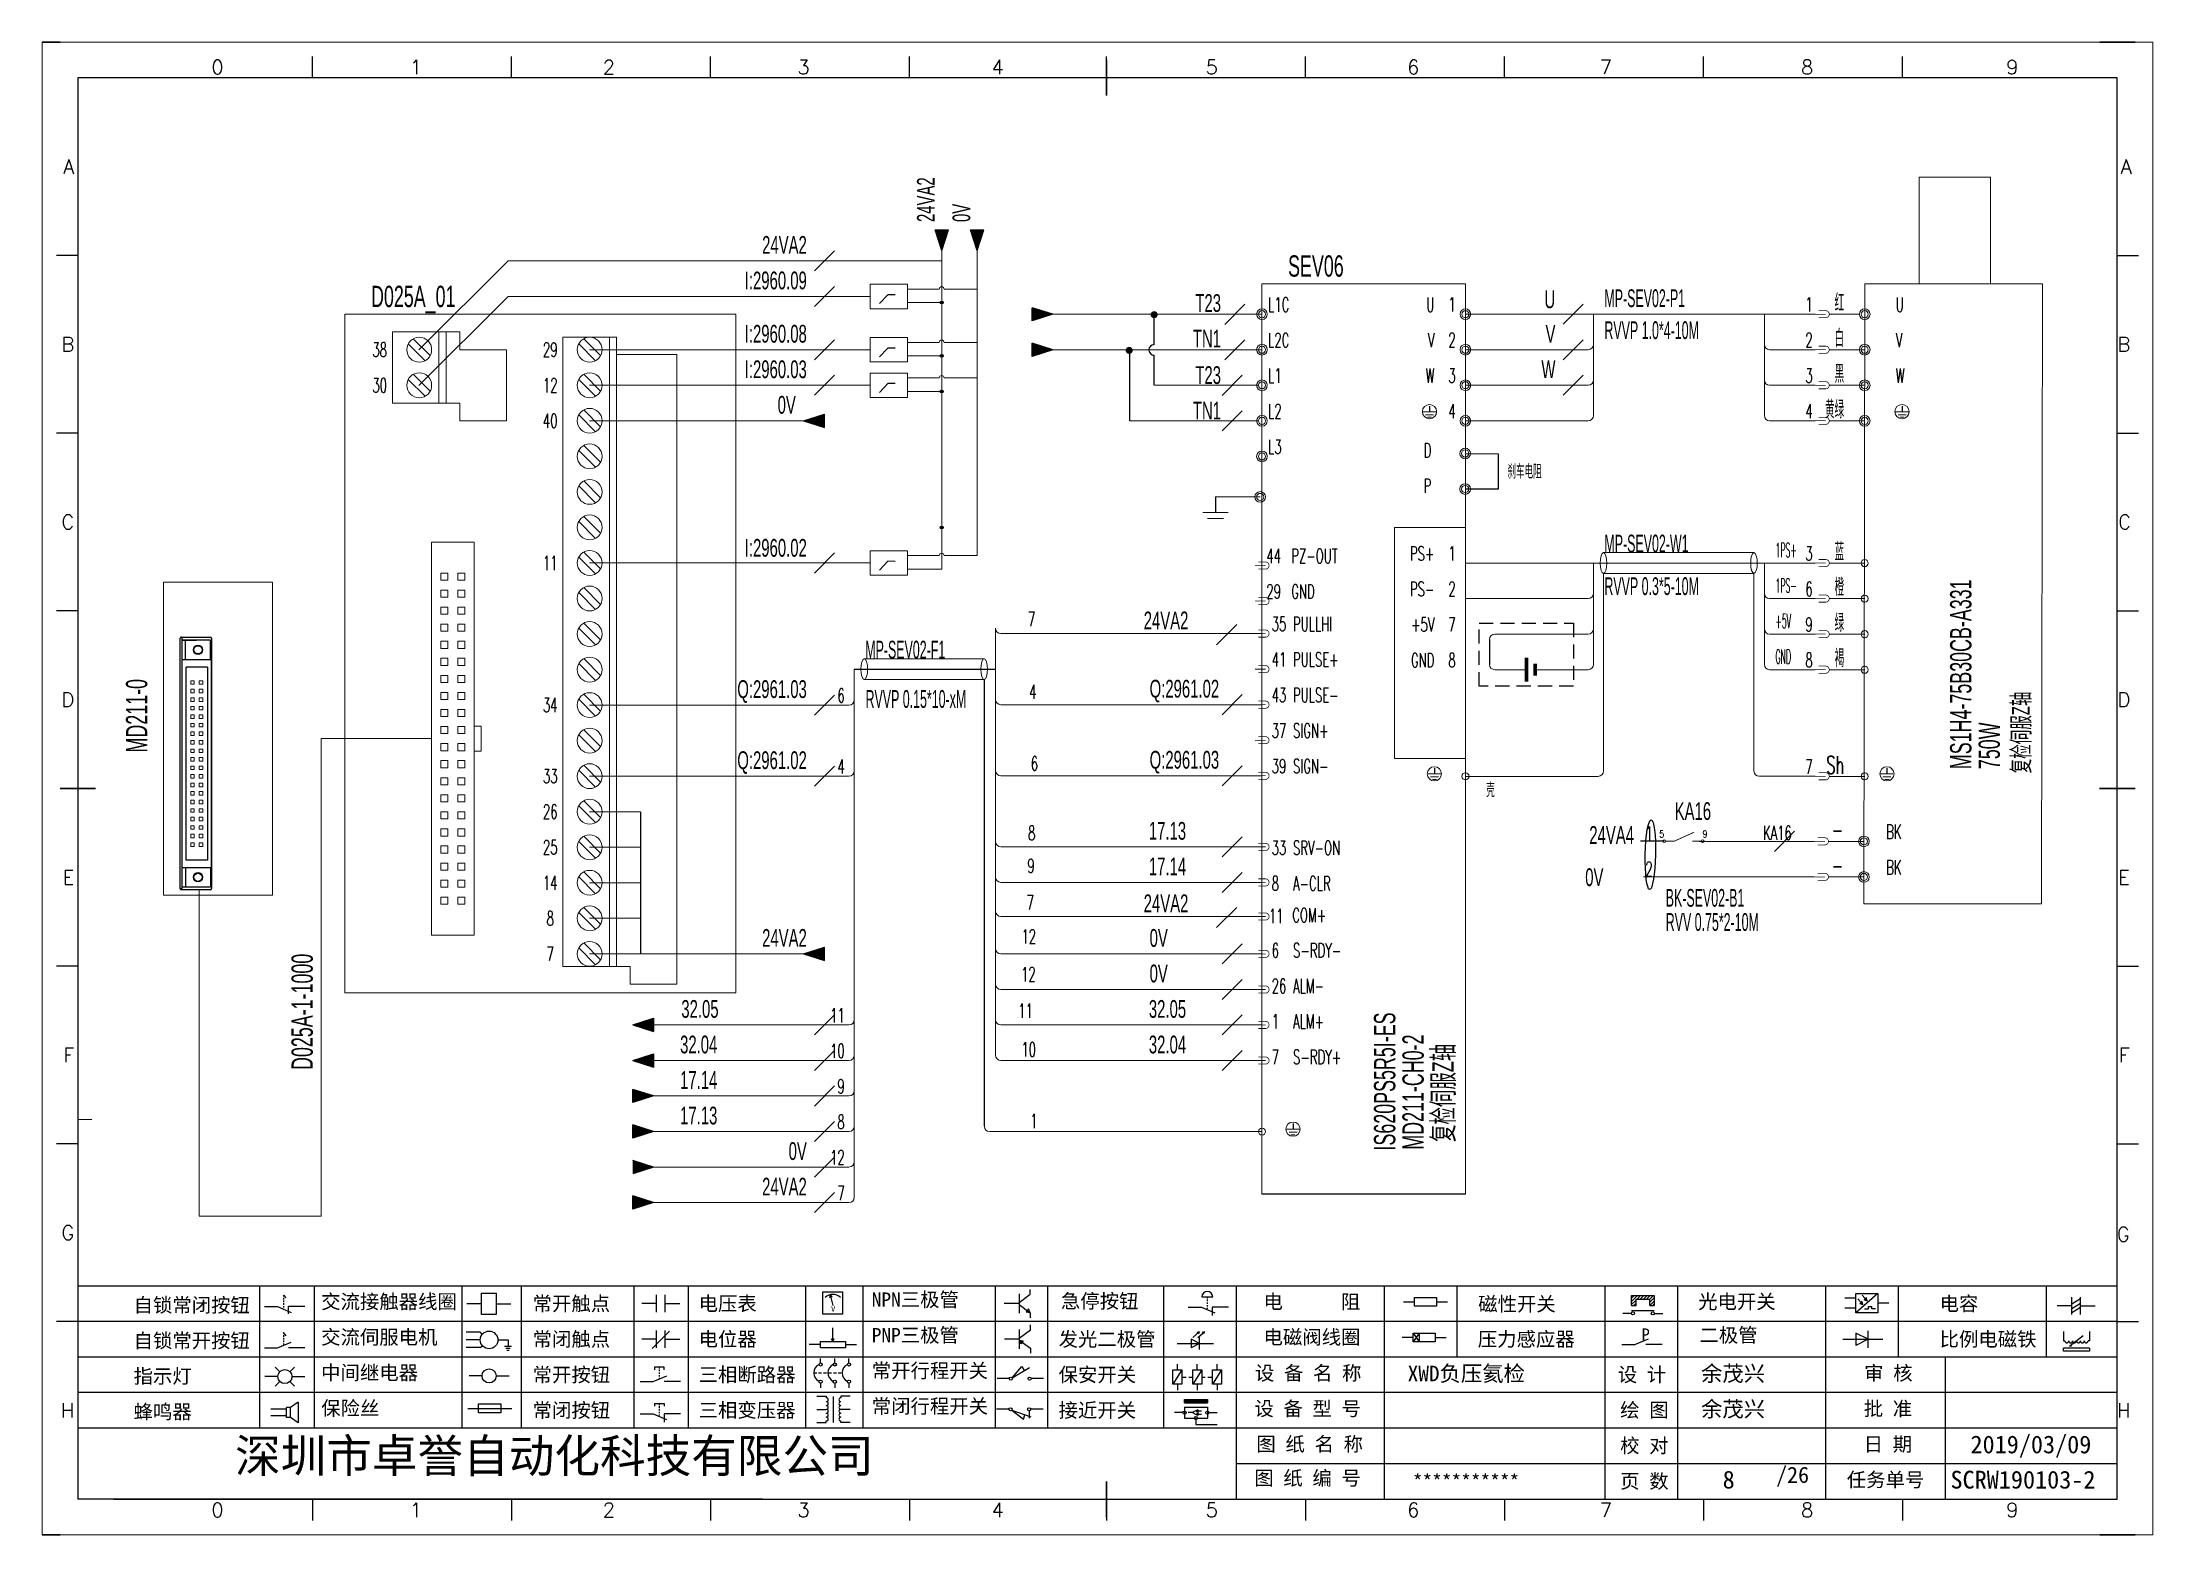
# Model space of a CAD drawing. Header units: millimetres. Extents: x -300 to 4617, y -106 to 3179.
# Drawn here: x 2707.1 to 3004.1, y 1904.7 to 2114.7 of the extents above; entities that cross this region are included whole.
import ezdxf
from ezdxf.enums import TextEntityAlignment as Align

# ---------------------------------------------------------------- set-up
doc = ezdxf.new("R2010")
doc.units = ezdxf.units.MM
doc.linetypes.add('ACAD_ISO02W100', pattern=[15, 12, -3])
doc.linetypes.add('DASHED', pattern=[0.75, 0.5, -0.25])
for name, color, linetype in [('AE_BOR', 1, 'Continuous'), ('ELEMENT', 7, 'Continuous'), ('SYMS', 7, 'Continuous'), ('Z_OM_GAIKEI', 7, 'Continuous')]:
    doc.layers.add(name, color=color, linetype=linetype)
doc.layers.add('Dimension', color=3, linetype='Continuous', lineweight=13)
doc.styles.get("Standard").update_dxf_attribs({"font": ''})
doc.styles.add('WD', font='romans.shx', dxfattribs={"width": 0.8, "bigfont": 'gbcbig.shx'})
doc.styles.add('样式 8', font='arial.ttf', dxfattribs={"width": 0.6, "height": 2.5})
doc.styles.add('汉字', font='')
doc.styles.get('Standard').set_extended_font_data('SimSun')
doc.styles.get('汉字').set_extended_font_data('新宋体')

msp = doc.modelspace()

# ---------------------------------------------------------------- texts
at = {"color": 7, "lineweight": 0, "style": 'WD', "width": 0.6}
for s, height, p in [('红', 2.5, (2960.655, 2076.76)), ('U', 2, (2902.986, 2076.76)), ('1', 2, (2905.986, 2076.768)), ('V', 2, (2902.986, 2071.76)), ('2', 2, (2905.986, 2071.768)), ('白', 2.5, (2960.655, 2071.76)), ('W', 2, (2902.986, 2066.76)), ('3', 2, (2905.986, 2066.764)), ('黑', 2.5, (2960.655, 2066.756)), ('黄绿', 2.5, (2960.655, 2061.756)), ('4', 2, (2905.986, 2061.76)), ('D', 2, (2902.545, 2056.253)), ('P', 2, (2902.545, 2051.253)), ('PS+', 2, (2902.986, 2041.744)), ('1', 2, (2905.986, 2041.744)), ('蓝', 2.5, (2960.655, 2041.74)), ('PS-', 2, (2902.986, 2036.744)), ('2', 2, (2905.986, 2036.744)), ('橙', 2.5, (2960.655, 2036.74)), ('7', 2, (2846.808, 2032.528)), ('绿', 2.5, (2960.655, 2031.74)), ('+5V', 2, (2902.986, 2031.744)), ('7', 2, (2905.986, 2031.744)), ('GND', 2, (2902.986, 2026.74)), ('8', 2, (2905.986, 2026.74)), ('褐', 2.5, (2960.655, 2026.74)), ('6', 2, (2820.015, 2021.768)), ('4', 2, (2846.999, 2022.27)), ('4', 2, (2820.015, 2011.768)), ('6', 2, (2847.224, 2012.203)), ('Sh', 2.5, (2960.655, 2011.74)), ('壳', 2, (2911.49, 2008.458)), ('8', 2, (2846.851, 2002.429)), ('1', 2, (2933.705, 2002.345)), ('-', 2.5, (2960.543, 2002.588)), ('9', 2, (2846.753, 1997.791)), ('2', 2, (2933.705, 1997.345)), ('-', 2.5, (2960.543, 1997.588)), ('7', 2, (2846.613, 1992.667)), ('12', 2, (2846.943, 1987.848)), ('12', 2, (2846.887, 1982.531)), ('11', 2, (2820.015, 1976.768)), ('11', 2, (2846.489, 1977.405)), ('10', 2, (2820.015, 1971.768)), ('10', 2, (2846.923, 1971.964)), ('9', 2, (2820.015, 1966.772)), ('8', 2, (2820.015, 1961.772)), ('1', 2, (2847.144, 1961.889)), ('12', 2, (2820.015, 1956.772)), ('7', 2, (2820.015, 1951.772))]:
    msp.add_text(s, height=height, dxfattribs=at).set_placement(p, align=Align.RIGHT)
at = {"color": 7, "lineweight": 0}
for s, height, style, width, p in [('L1C', 2, 'WD', 0.6, (2879.594, 2076.76)), ('1', 2, 'WD', 0.6, (2955.19, 2076.768)), ('U', 2, 'WD', 0.6, (2967.912, 2076.76)), ('L2C', 2, 'WD', 0.6, (2879.594, 2071.76)), ('2', 2, 'WD', 0.6, (2955.19, 2071.768)), ('V', 2, 'WD', 0.6, (2967.912, 2071.76)), ('L1', 2, 'WD', 0.6, (2879.594, 2066.756)), ('3', 2, 'WD', 0.6, (2955.19, 2066.764)), ('W', 2, 'WD', 0.6, (2967.912, 2066.756)), ('L2', 2, 'WD', 0.6, (2879.594, 2061.756)), ('4', 2, 'WD', 0.6, (2955.19, 2061.76)), ('L3', 2, 'WD', 0.6, (2879.594, 2056.752)), ('刹车电阻', 2, 'WD', 0.6, (2913.275, 2053.264)), ('44', 2, 'WD', 0.6, (2879.344, 2041.394)), ('PZ-OUT', 2, 'WD', 0.6, (2882.844, 2041.394)), ('1PS+', 2, 'WD', 0.4, (2950.988, 2042.24)), ('3', 2, 'WD', 0.6, (2955.19, 2041.748)), ('29', 2, 'WD', 0.6, (2879.344, 2036.394)), ('GND', 2, 'WD', 0.6, (2882.844, 2036.394)), ('1PS-', 2, 'WD', 0.4, (2950.988, 2037.24)), ('6', 2, 'WD', 0.6, (2955.19, 2036.744)), ('35', 2, 'WD', 0.6, (2880.094, 2031.819)), ('PULLHI', 2, 'WD', 0.6, (2883.094, 2031.819)), ('+5V', 2, 'WD', 0.4, (2950.988, 2032.24)), ('9', 2, 'WD', 0.6, (2955.19, 2031.744)), ('41', 2, 'WD', 0.6, (2880.094, 2026.819)), ('PULSE+', 2, 'WD', 0.6, (2883.094, 2026.819)), ('GND', 2, 'WD', 0.4, (2950.988, 2027.24)), ('8', 2, 'WD', 0.6, (2955.19, 2026.744)), ('43', 2, 'WD', 0.6, (2880.094, 2021.819)), ('PULSE-', 2, 'WD', 0.6, (2883.094, 2021.819)), ('37', 2, 'WD', 0.6, (2880.094, 2016.819)), ('SIGN+', 2, 'WD', 0.6, (2883.094, 2016.819)), ('39', 2, 'WD', 0.6, (2880.094, 2011.819)), ('SIGN-', 2, 'WD', 0.6, (2883.094, 2011.819)), ('7', 2, 'WD', 0.6, (2955.19, 2011.744)), ('17.13', 2.5, '样式 8', 0.6, (2862.809, 2002.469)), ('33', 2, 'WD', 0.6, (2880.094, 2000.331)), ('SRV-ON ', 2, 'WD', 0.6, (2883.094, 2000.331)), ('KA16', 2, 'WD', 0.6, (2949.219, 2002.443)), ('BK', 2, 'WD', 0.6, (2966.564, 2002.588)), ('17.14', 2.5, '样式 8', 0.6, (2862.809, 1997.465)), ('BK', 2, 'WD', 0.6, (2966.564, 1997.584)), ('8', 2, 'WD', 0.6, (2880.094, 1995.327)), ('A-CLR ', 2, 'WD', 0.6, (2883.094, 1995.327)), ('11', 2, 'WD', 0.6, (2879.688, 1990.743)), ('COM+', 2, 'WD', 0.6, (2882.983, 1990.853)), ('6', 2, 'WD', 0.6, (2880.094, 1985.896)), ('S-RDY-', 2, 'WD', 0.6, (2883.094, 1985.896)), ('26', 2, 'WD', 0.6, (2880.094, 1980.892)), ('ALM- ', 2, 'WD', 0.6, (2883.094, 1980.892)), ('1', 2, 'WD', 0.6, (2880.094, 1975.904)), ('ALM+', 2, 'WD', 0.6, (2883.094, 1975.904)), ('7', 2, 'WD', 0.6, (2880.094, 1970.9)), ('S-RDY+', 2, 'WD', 0.6, (2883.094, 1970.9))]:
    msp.add_text(s, height=height, dxfattribs=dict(at, style=style, width=width)).set_placement(p)
at = {"color": 7, "lineweight": 0, "style": 'WD', "width": 0.6}
for s, p in [('38', (2754.583, 2071.41)), ('29', (2778.566, 2071.41)), ('30', (2754.583, 2066.41)), ('12', (2778.566, 2066.41)), ('40', (2778.566, 2061.41)), ('11', (2778.566, 2041.41)), ('34', (2778.566, 2021.41)), ('33', (2778.566, 2011.41)), ('26', (2778.566, 2006.41)), ('25', (2778.566, 2001.41)), ('14', (2778.566, 1996.41)), ('8', (2778.566, 1991.41)), ('7', (2778.566, 1986.41))]:
    msp.add_text(s, height=2, dxfattribs=at).set_placement(p, align=Align.MIDDLE)
msp.add_text('8', height=2.5).set_placement((2943.549, 1911.188))
at = {"color": 7, "char_height": 2, "attachment_point": 1, "style": '汉字'}
for s, insert in [('{\\fKaiTi_GB2312|b0|i0|c134|p49;自锁常闭按钮}', (2719.941, 1937.991)), ('{\\fKaiTi_GB2312|b0|i0|c134|p49;交流接触器线圈}', (2746.335, 1938.485)), ('{\\fKaiTi_GB2312|b0|i0|c134|p49;常开触点}', (2776.088, 1938.198)), ('{\\fKaiTi_GB2312|b0|i0|c134|p49;电压表}', (2799.448, 1938.207)), ('{\\fKaiTi_GB2312|b0|i0|c134|p49;NPN三极管}', (2823.814, 1938.769)), ('{\\fKaiTi_GB2312|b0|i0|c134|p49;急停按钮}', (2850.436, 1938.556)), ('{\\fKaiTi_GB2312|b0|i0|c134|p49;电      阻}', (2878.942, 1938.484)), ('{\\fKaiTi_GB2312|b0|i0|c134|p49;磁性开关}', (2909.153, 1938.147)), ('{\\fKaiTi_GB2312|b0|i0|c134|p49;光电开关}', (2940.104, 1938.485)), ('{\\fKaiTi_GB2312|b0|i0|c134|p49;电容}', (2974.08, 1938.197)), ('{\\fKaiTi_GB2312|b0|i0|c134|p49;交流伺服电机}', (2746.335, 1933.485)), ('{\\fKaiTi_GB2312|b0|i0|c134|p49;常闭触点}', (2776.088, 1933.198)), ('{\\fKaiTi_GB2312|b0|i0|c134|p49;电位器}', (2799.448, 1933.207)), ('{\\fKaiTi_GB2312|b0|i0|c134|p49;PNP三极管}', (2823.814, 1933.769)), ('{\\fKaiTi_GB2312|b0|i0|c134|p49;发光二极管}', (2850.103, 1933.197)), ('{\\fKaiTi_GB2312|b0|i0|c134|p49;电磁阀线圈}', (2878.942, 1933.484)), ('{\\fKaiTi_GB2312|b0|i0|c134|p49;压力感应器}', (2909.1, 1933.207)), ('{\\fKaiTi_GB2312|b0|i0|c134|p49;二极管}', (2940.285, 1933.769)), ('{\\fKaiTi_GB2312|b0|i0|c134|p49;比例电磁铁}', (2974.08, 1933.197)), ('{\\fKaiTi_GB2312|b0|i0|c134|p49;自锁常开按钮}', (2719.941, 1932.991)), ('{\\fKaiTi_GB2312|b0|i0|c134|p49;指示灯}', (2719.941, 1927.991)), ('{\\fKaiTi_GB2312|b0|i0|c134|p49;中间继电器}', (2746.335, 1928.485)), ('{\\fKaiTi_GB2312|b0|i0|c134|p49;常开按钮}', (2776.088, 1928.198)), ('{\\fKaiTi_GB2312|b0|i0|c134|p49;三相断路器}', (2799.448, 1928.207)), ('{\\fKaiTi_GB2312|b0|i0|c134|p49;常开行程开关}', (2823.814, 1928.769)), ('{\\fKaiTi_GB2312|b0|i0|c134|p49;保安开关}', (2850.103, 1928.197)), ('{\\fKaiTi_GB2312|b0|i0|c134|p0;设 备 名 称}', (2877.735, 1928.432)), ('{\\fKaiTi_GB2312|b0|i0|c134|p0;设 计}', (2928.802, 1928.216)), ('{\\fKaiTi_GB2312|b0|i0|c134|p0;审 核}', (2963.47, 1928.426)), ('{\\fKaiTi_GB2312|b0|i0|c134|p49;蜂鸣器}', (2719.941, 1922.991)), ('{\\fKaiTi_GB2312|b0|i0|c134|p49;保险丝}', (2746.335, 1923.485)), ('{\\fKaiTi_GB2312|b0|i0|c134|p49;常闭按钮}', (2776.088, 1923.198)), ('{\\fKaiTi_GB2312|b0|i0|c134|p49;三相变压器}', (2799.448, 1923.207)), ('{\\fKaiTi_GB2312|b0|i0|c134|p49;常闭行程开关}', (2823.814, 1923.769)), ('{\\fKaiTi_GB2312|b0|i0|c134|p49;接近开关}', (2850.103, 1923.197)), ('{\\fKaiTi_GB2312|b0|i0|c134|p0;设 备 型 号}', (2877.661, 1923.432)), ('{\\fKaiTi_GB2312|b0|i0|c134|p0;绘 图}', (2929.131, 1923.216)), ('{\\fKaiTi_GB2312|b0|i0|c134|p0;批 准}', (2963.4, 1923.426)), ('{\\fKaiTi_GB2312|b0|i0|c134|p0;图 纸 名 称}', (2877.945, 1918.432)), ('{\\fKaiTi_GB2312|b0|i0|c134|p0;日 期}', (2963.4, 1918.426)), ('{\\fKaiTi_GB2312|b0|i0|c134|p0;校 对}', (2929.131, 1918.216)), ('{\\fKaiTi_GB2312|b0|i0|c134|p0;图 纸 编 号}', (2877.646, 1913.649)), ('{\\fKaiTi_GB2312|b0|i0|c134|p0;页 数}', (2929.131, 1913.216)), ('{\\fKaiTi_GB2312|b0|i0|c134|p0;任务单号}', (2961.024, 1913.426))]:
    msp.add_mtext(s, dxfattribs=dict(at, insert=insert))
at = {"color": 7, "char_height": 2.2, "attachment_point": 1}
for s, insert, width in [('{\\fKaiTi_GB2312|b0|i0|c134|p49;XWD负压氦检}', (2899.228, 1928.475), 26.57668), ('余茂兴', (2940.514, 1928.475), 15.31746), ('余茂兴', (2940.514, 1923.475), 15.31746)]:
    msp.add_mtext(s, dxfattribs=dict(at, insert=insert, width=width))
at = {"color": 7, "lineweight": -2}
for s, insert, char_height, width, attachment_point in [('深圳市卓誉自动化科技有限公司', (2734.218, 1918.148), 4.70644, 96.11383, 1), ('{\\C256;***********}', (2907.442, 1912.176), 2, 31.04816, 5)]:
    msp.add_mtext(s, dxfattribs=dict(at, insert=insert, char_height=char_height, width=width, attachment_point=attachment_point))
at = {"char_height": 2.5, "attachment_point": 1}
for s, width, insert in [('2019/03/09', 15.27785, (2978.428, 1918.638)), ('SCRW190103-2', 17.94616, (2975.611, 1913.681))]:
    msp.add_mtext_dynamic_manual_height_columns(s, width=width, gutter_width=12.5, heights=[0], dxfattribs=dict(at, insert=insert))
at = {"color": 7, "linetype": 'ByBlock', "lineweight": -2, "insert": (2949.718, 1912.837), "char_height": 4.26888, "width": 20.81025, "attachment_point": 5}
msp.add_mtext('  {\\H0.53119x; /26}', dxfattribs=at)
at = {"layer": 'AE_BOR', "color": 7, "style": 'WD'}
for s, p in [('0', (2731.751, 2110.176)), ('1', (2759.677, 2110.176)), ('2', (2786.826, 2110.176)), ('3', (2814.226, 2110.176)), ('4', (2841.527, 2110.176)), ('5', (2871.676, 2110.176)), ('6', (2900.021, 2110.176)), ('7', (2927.119, 2110.176)), ('8', (2955.449, 2110.176)), ('9', (2984.313, 2110.176)), ('0', (2731.751, 1907.176)), ('1', (2759.677, 1907.176)), ('2', (2786.826, 1907.176)), ('3', (2814.226, 1907.176)), ('4', (2841.527, 1907.176)), ('5', (2871.676, 1907.176)), ('6', (2900.021, 1907.176)), ('7', (2927.119, 1907.176)), ('8', (2955.449, 1907.176)), ('9', (2984.313, 1907.176))]:
    msp.add_text(s, height=2, dxfattribs=at).set_placement(p, align=Align.CENTER)
for s, p in [('A', (2711.585, 2097.176)), ('A', (3001.108, 2097.176)), ('B', (2711.585, 2072.176)), ('B', (3000.918, 2072.176)), ('C', (2711.585, 2047.176)), ('C', (3001.013, 2047.176)), ('D', (2711.585, 2022.176)), ('D', (3000.918, 2022.176)), ('E', (2711.585, 1997.176)), ('E', (3000.823, 1997.176)), ('F', (2711.585, 1972.176)), ('F', (3000.823, 1972.176)), ('F', (3000.823, 1972.176)), ('G', (2711.585, 1947.176)), ('G', (3000.823, 1946.957)), ('H', (2711.585, 1922.176)), ('H', (3000.918, 1922.176))]:
    msp.add_text(s, height=2, dxfattribs=at).set_placement(p, align=Align.MIDDLE_RIGHT)
at = {"layer": 'Dimension', "color": 7, "lineweight": 0, "style": '样式 8', "width": 0.6}
for s, height, p in [('24VA2', 2.5, (2832.676, 2089.378)), ('0V', 2.5, (2837.676, 2089.378)), ('MS1H4-75B30CB-A331', 3, (2978.561, 2012.401)), ('MD211-0', 3, (2721.866, 2014.742)), ('复检伺服Z轴', 2.5, (2986.758, 2011.809)), ('750W', 3, (2982.561, 2012.401)), ('D025A-1-1000', 3, (2745.158, 1970.076)), ('IS620PS5R5I-ES', 3, (2897.489, 1958.739)), ('MD211-CH0-2', 3, (2901.489, 1958.855)), ('复检伺服Z轴', 3, (2905.686, 1959.947))]:
    msp.add_text(s, height=height, rotation=90, dxfattribs=at).set_placement(p)
for s, p in [('24VA2', (2814.678, 2084.91)), ('I:2960.09', (2814.678, 2079.91)), ('T23', (2872.961, 2076.732)), ('U', (2919.982, 2077.249)), ('I:2960.08', (2814.678, 2072.41)), ('TN1', (2872.961, 2071.732)), ('V', (2920.024, 2072.41)), ('I:2960.03', (2814.678, 2067.41)), ('T23', (2872.961, 2066.596)), ('W', (2920.024, 2067.41)), ('0V', (2813.132, 2062.41)), ('TN1', (2872.961, 2061.596)), ('I:2960.02', (2814.678, 2042.29)), ('Q:2961.03', (2814.678, 2022.41)), ('Q:2961.02', (2814.678, 2012.41)), ('24VA2', (2814.678, 1987.406)), ('0V', (2814.678, 1957.414)), ('24VA2', (2814.678, 1952.414))]:
    msp.add_text(s, height=2.5, dxfattribs=at).set_placement(p, align=Align.RIGHT)
at = {"layer": 'Dimension', "color": 7, "lineweight": 0, "style": '样式 8'}
for s, height, width, p in [('SEV06', 3, 0.6, (2882.4, 2081.693)), ('D025A_01', 3, 0.6, (2753.354, 2077.41)), ('MP-SEV02-P1', 2.5, 0.5, (2926.914, 2077.41)), ('MP-SEV02-W1', 2.5, 0.5, (2926.914, 2042.894)), ('24VA2', 2.5, 0.6, (2862.082, 2032.075)), ('MP-SEV02-F1', 2.5, 0.5, (2822.9, 2027.969)), ('Q:2961.02', 2.5, 0.6, (2862.914, 2022.469)), ('Q:2961.03', 2.5, 0.6, (2862.914, 2012.469)), ('KA16', 2.5, 0.6, (2936.802, 2005.251)), ('24VA4', 2.5, 0.6, (2924.787, 2001.884)), ('0V', 2.5, 0.6, (2924.214, 1995.948)), ('24VA2', 2.5, 0.6, (2862.082, 1992.275)), ('BK-SEV02-B1', 2.5, 0.5, (2935.543, 1993.043)), ('0V', 2.5, 0.6, (2862.914, 1987.402)), ('0V', 2.5, 0.6, (2862.914, 1982.398)), ('32.05', 2.5, 0.6, (2797.016, 1977.41)), ('32.05', 2.5, 0.6, (2862.809, 1977.41)), ('32.04', 2.5, 0.6, (2796.842, 1972.41)), ('32.04', 2.5, 0.6, (2862.809, 1972.406)), ('17.14', 2.5, 0.6, (2796.842, 1967.414)), ('17.13', 2.5, 0.6, (2796.842, 1962.414))]:
    msp.add_text(s, height=height, dxfattribs=dict(at, width=width)).set_placement(p)
at = {"layer": 'Dimension', "color": 7, "lineweight": 0, "style": '样式 8', "width": 0.5}
for s, p in [('RVVP 1.0*4-10M', (2926.914, 2075.41)), ('RVVP 0.3*5-10M', (2926.914, 2039.394)), ('RVVP 0.15*10-xM', (2822.94, 2023.525)), ('RVV 0.75*2-10M', (2935.543, 1992.145))]:
    msp.add_text(s, height=2.5, dxfattribs=at).set_placement(p, align=Align.TOP_LEFT)

# ---------------------------------------------------------------- blocks, each defined once
blk = doc.blocks.new('WDDOT')
blk.add_hatch(color=256).paths.add_polyline_path([(0.5, 0, 1), (-0.5, 0, 1)])
blk.add_circle((0, 0), 0.5)
blk = doc.blocks.new('$element$00000498')
at = {"const_width": 0.0233}
for points in [[(0, 0), (0, -0.25)], [(-0.25, -0.2), (0, -0.75)], [(0, -0.75), (0, -1)]]:
    blk.add_lwpolyline(points, dxfattribs=at)
at = {"flags": 9}
blk.add_attdef('S', (0, 0), '', height=0.00000667, dxfattribs=at)
blk = doc.blocks.new('H_KA_NO')
at = {"lineweight": 0}
for centre in [(0.2, 0), (5.6, 0)]:
    blk.add_circle(centre, 0.2, dxfattribs=at)
at = {"layer": 'ELEMENT', "color": 1, "xscale": 5, "yscale": 5, "zscale": 5, "rotation": 270}
blk.add_blockref('$element$00000498', (5.4, 0), dxfattribs=at)
at = {"lineweight": 0, "style": 'WD', "width": 0.8}
blk.add_attdef('端子号', text='', height=1, dxfattribs=at).set_placement((0.2, 0.5), align=Align.RIGHT)
blk.add_attdef('端子号', (5.6, 0.5), '', height=1, dxfattribs=at)
blk = doc.blocks.new('磁性开关')
at = {"linetype": 'ByBlock'}
h = blk.add_hatch(dxfattribs=at)
h.set_pattern_fill('ANSI31', color=256, scale=0.1, style=0)
h.paths.add_polyline_path([(-1910.88, -776.69), (-1910.88, -775.29), (-1907.69, -775.29), (-1907.69, -776.69), (-1908.31, -776.69), (-1908.31, -775.79), (-1910.25, -775.79), (-1910.25, -776.69)])
for p, q in [((-1910.91, -777.81), (-1912.09, -777.81)), ((-1910.88, -776.69), (-1910.88, -775.29)), ((-1910.88, -775.29), (-1907.69, -775.29)), ((-1910.88, -776.69), (-1910.25, -776.69)), ((-1910.88, -777.39), (-1907.69, -777.39)), ((-1910.25, -776.69), (-1910.25, -775.79)), ((-1910.25, -775.79), (-1908.31, -775.79)), ((-1908.31, -776.69), (-1908.31, -775.79)), ((-1908.31, -776.69), (-1907.69, -776.69)), ((-1907.69, -775.29), (-1907.69, -776.69)), ((-1907.66, -777.81), (-1906.48, -777.81))]:
    blk.add_line(p, q, dxfattribs=at)
for centre in [(-1910.68, -777.81), (-1907.88, -777.81)]:
    blk.add_circle(centre, 0.225, dxfattribs=at)
blk = doc.blocks.new('*U4')
at = {"linetype": 'ByBlock'}
for p, q in [((-1909.23, -780.45), (-1909.23, -780.67)), ((-1909.23, -780.45), (-1908.92, -780.84)), ((-1909.23, -780.84), (-1909.23, -781.05)), ((-1911.92, -782.07), (-1910.06, -782.07)), ((-1910.06, -782.07), (-1908.18, -782.88)), ((-1909.23, -781.23), (-1909.23, -781.44)), ((-1909.23, -781.61), (-1909.23, -781.83)), ((-1909.23, -782), (-1909.23, -782.21)), ((-1909.23, -782.38), (-1909.23, -782.43)), ((-1908.52, -783.07), (-1908.52, -782.07)), ((-1906.25, -782.07), (-1908.52, -782.07))]:
    blk.add_line(p, q, dxfattribs=at)
blk = doc.blocks.new('*U6')
at = {"linetype": 'ByBlock'}
for p, q in [((-1911.92, -792.89), (-1910.06, -792.89)), ((-1910.06, -792.89), (-1908.18, -792.08)), ((-1908.88, -791.17), (-1909.23, -790.71)), ((-1909.23, -790.71), (-1909.23, -790.92)), ((-1909.23, -791.09), (-1909.23, -791.31)), ((-1909.23, -791.48), (-1909.23, -791.69)), ((-1909.23, -791.86), (-1909.23, -792.08)), ((-1909.23, -792.25), (-1909.23, -792.47)), ((-1906.25, -792.89), (-1908.52, -792.89))]:
    blk.add_line(p, q, dxfattribs=at)
blk = doc.blocks.new('蜂鸣器')
at = {"linetype": 'ByBlock'}
for p, q in [((-1907.17, -795.53), (-1908.25, -796.26)), ((-1907.17, -795.53), (-1907.17, -798.41)), ((-1908.8, -796.48), (-1911.01, -796.48)), ((-1908.8, -797.46), (-1911.01, -797.46)), ((-1908.25, -796.26), (-1908.8, -796.26)), ((-1908.8, -797.68), (-1908.8, -796.26)), ((-1908.25, -797.68), (-1908.8, -797.68)), ((-1908.25, -797.68), (-1908.25, -796.26)), ((-1907.17, -798.41), (-1908.25, -797.68))]:
    blk.add_line(p, q, dxfattribs=at)
blk = doc.blocks.new('指示灯')
at = {"linetype": 'ByBlock'}
for p, q in [((-1854.25, -776.92), (-1856.06, -776.92)), ((-1854.62, -775.59), (-1853.97, -776.23)), ((-1854.62, -778.25), (-1853.97, -777.61)), ((-1851.9, -775.59), (-1852.54, -776.23)), ((-1851.9, -778.25), (-1852.54, -777.61)), ((-1852.26, -776.92), (-1850.45, -776.92))]:
    blk.add_line(p, q, dxfattribs=at)
blk.add_circle((-1853.26, -776.92), 0.992, dxfattribs=at)
blk = doc.blocks.new('光电开关')
at = {"linetype": 'ByBlock'}
h = blk.add_hatch(dxfattribs=at)
h.set_pattern_fill('ANSI31', color=256, scale=0.01, style=0)
h.set_pattern_definition([(45, (0.172267, 0), (-0.0224506403, 0.0224506403), [])])
h.paths.add_polyline_path([(-1882.44, -776.34), (-1882.5, -775.91), (-1882.68, -776.07)])
h.paths.add_polyline_path([(-1882.86, -776.23), (-1882.44, -776.34), (-1882.68, -776.07)])
h.paths.add_polyline_path([(-1883.05, -776.88), (-1883.11, -776.45), (-1883.29, -776.61)])
h.paths.add_polyline_path([(-1883.47, -776.77), (-1883.05, -776.88), (-1883.29, -776.61)])
for p, q in [((-1884.01, -775.96), (-1885.56, -775.96)), ((-1884.01, -777.39), (-1885.56, -777.39)), ((-1880.91, -775.3), (-1884.01, -778.05)), ((-1883.75, -776.09), (-1883.05, -776.88)), ((-1883.11, -776.45), (-1883.47, -776.77)), ((-1883.05, -776.88), (-1883.47, -776.77)), ((-1883.14, -775.55), (-1882.44, -776.34)), ((-1883.05, -776.88), (-1883.11, -776.45)), ((-1882.5, -775.91), (-1882.86, -776.23)), ((-1882.44, -776.34), (-1882.86, -776.23)), ((-1882.78, -777.47), (-1882.23, -777.47)), ((-1882.44, -776.34), (-1882.5, -775.91)), ((-1882.23, -777.47), (-1882.23, -777.14)), ((-1882.23, -777.14), (-1881.78, -777.14)), ((-1881.78, -777.47), (-1881.78, -777.14)), ((-1881.23, -777.47), (-1881.78, -777.47)), ((-1879.37, -776.67), (-1880.91, -776.67))]:
    blk.add_line(p, q, dxfattribs=at)
blk.add_lwpolyline([(-1884.01, -775.3), (-1880.91, -775.3), (-1880.91, -778.05), (-1884.01, -778.05)], close=True, dxfattribs=at)
blk = doc.blocks.new('交流接触器线圈')
at = {"linetype": 'ByBlock'}
for p, q in [((-1880.82, -781.77), (-1882.87, -781.77)), ((-1878.72, -781.77), (-1876.67, -781.77))]:
    blk.add_line(p, q, dxfattribs=at)
blk.add_lwpolyline([(-1880.82, -780.28), (-1878.72, -780.28), (-1878.72, -783.26), (-1880.82, -783.26)], close=True, dxfattribs=at)
blk = doc.blocks.new('交流伺服电机')
at = {"linetype": 'ByBlock'}
for p, q in [((-1880.97, -785.75), (-1882.94, -785.75)), ((-1880.97, -786.85), (-1882.94, -786.85)), ((-1880.97, -785.75), (-1880.65, -786.03)), ((-1878.49, -786.85), (-1877.07, -786.85)), ((-1877.07, -786.85), (-1877.07, -787.72)), ((-1880.97, -787.94), (-1882.94, -787.94)), ((-1880.97, -787.94), (-1880.65, -787.67)), ((-1877.54, -787.72), (-1876.59, -787.72)), ((-1877.38, -788.01), (-1876.75, -788.01)), ((-1877.23, -788.29), (-1876.9, -788.29))]:
    blk.add_line(p, q, dxfattribs=at)
blk.add_circle((-1879.73, -786.85), 1.24, dxfattribs=at)
blk = doc.blocks.new('中间继电器')
at = {"linetype": 'ByBlock'}
for p, q in [((-1880.72, -791.92), (-1882.54, -791.92)), ((-1878.74, -791.92), (-1876.92, -791.92))]:
    blk.add_line(p, q, dxfattribs=at)
blk.add_circle((-1879.73, -791.92), 0.992, dxfattribs=at)
blk = doc.blocks.new('保险丝')
at = {"linetype": 'ByBlock'}
blk.add_line((-1882.72, -796.49), (-1876.55, -796.49), dxfattribs=at)
blk.add_lwpolyline([(-1881.2, -795.86), (-1878.06, -795.86), (-1878.06, -797.12), (-1881.2, -797.12)], close=True, dxfattribs=at)
blk = doc.blocks.new('常开按钮')
at = {"linetype": 'ByBlock'}
for p, q in [((-1910.06, -787.73), (-1908.18, -786.93)), ((-1909.9, -785.68), (-1908.56, -785.68)), ((-1909.9, -785.68), (-1909.9, -786.07)), ((-1909.23, -785.68), (-1909.23, -785.89)), ((-1909.23, -786.06), (-1909.23, -786.28)), ((-1909.23, -786.45), (-1909.23, -786.67)), ((-1909.23, -786.84), (-1909.23, -787.05)), ((-1908.56, -785.68), (-1908.56, -786.07)), ((-1911.92, -787.73), (-1910.06, -787.73)), ((-1909.23, -787.22), (-1909.23, -787.38)), ((-1906.25, -787.73), (-1908.52, -787.73))]:
    blk.add_line(p, q, dxfattribs=at)
blk = doc.blocks.new('常开触点')
at = {"linetype": 'ByBlock'}
for p, q in [((-1853.82, -782.99), (-1853.82, -780.56)), ((-1852.6, -782.99), (-1852.6, -780.56)), ((-1853.82, -781.77), (-1855.88, -781.77)), ((-1852.6, -781.77), (-1850.55, -781.77))]:
    blk.add_line(p, q, dxfattribs=at)
blk = doc.blocks.new('常闭触点')
at = {"linetype": 'ByBlock'}
for p, q in [((-1853.82, -786.77), (-1855.88, -786.77)), ((-1852.01, -785.66), (-1854.43, -788.1)), ((-1853.82, -787.99), (-1853.82, -785.56)), ((-1852.6, -787.99), (-1852.6, -785.56)), ((-1852.6, -786.77), (-1850.55, -786.77))]:
    blk.add_line(p, q, dxfattribs=at)
blk = doc.blocks.new('常闭按钮')
at = {"linetype": 'ByBlock'}
for p, q in [((-1856.13, -792.28), (-1854.28, -792.28)), ((-1854.28, -792.28), (-1852.4, -793.09)), ((-1854.11, -790.83), (-1852.77, -790.83)), ((-1854.11, -790.83), (-1854.11, -791.22)), ((-1853.44, -790.83), (-1853.44, -791.04)), ((-1853.44, -791.21), (-1853.44, -791.43)), ((-1853.44, -791.6), (-1853.44, -791.82)), ((-1853.44, -791.99), (-1853.44, -792.2)), ((-1853.44, -792.37), (-1853.44, -792.53)), ((-1852.77, -790.83), (-1852.77, -791.22)), ((-1850.47, -792.28), (-1852.73, -792.28)), ((-1852.73, -792.28), (-1852.73, -793.43))]:
    blk.add_line(p, q, dxfattribs=at)
blk = doc.blocks.new('电磁阀线圈')
at = {"linetype": 'ByBlock'}
for p, q in [((-1854.61, -795.92), (-1853.75, -797.16)), ((-1853.75, -795.92), (-1854.61, -797.16)), ((-1853.75, -795.92), (-1853.75, -797.16)), ((-1854.61, -796.54), (-1856.17, -796.54)), ((-1851.53, -796.54), (-1849.97, -796.54))]:
    blk.add_line(p, q, dxfattribs=at)
blk.add_lwpolyline([(-1854.61, -795.92), (-1851.53, -795.92), (-1851.53, -797.16), (-1854.61, -797.16)], close=True, dxfattribs=at)
blk = doc.blocks.new('电压表')
at = {"linetype": 'ByBlock'}
for p, q in [((-1814.84, -780.75), (-1814.91, -781.13)), ((-1814.6, -781.05), (-1814.91, -781.13)), ((-1814.84, -780.75), (-1814.46, -782.26)), ((-1814.84, -780.75), (-1814.6, -781.05))]:
    blk.add_line(p, q, dxfattribs=at)
blk.add_lwpolyline([(-1815.84, -780.34), (-1813.07, -780.34), (-1813.07, -783.49), (-1815.84, -783.49)], close=True, dxfattribs=at)
blk.add_arc((-1814.46, -782.26), 1.56, 46.8313, 133.1687, dxfattribs=at)
at = {"linetype": 'ByBlock', "insert": (-1814.7, -782.39), "char_height": 0.75, "width": 0.6768, "attachment_point": 1}
blk.add_mtext('V', dxfattribs=at)
blk = doc.blocks.new('电位器')
at = {"linetype": 'ByBlock'}
for p, q in [((-1814.45, -787.3), (-1814.62, -786.96)), ((-1814.62, -786.96), (-1814.27, -786.96)), ((-1814.45, -787.3), (-1814.45, -785.39)), ((-1814.45, -787.3), (-1814.27, -786.96)), ((-1816.21, -787.75), (-1817.79, -787.75)), ((-1812.68, -787.75), (-1811.1, -787.75))]:
    blk.add_line(p, q, dxfattribs=at)
blk.add_lwpolyline([(-1816.21, -787.3), (-1812.68, -787.3), (-1812.68, -788.2), (-1816.21, -788.2)], close=True, dxfattribs=at)
blk = doc.blocks.new('三相断路器')
at = {"linetype": 'ByBlock'}
for p, q in [((-1816.17, -790.33), (-1816.17, -789.7)), ((-1814.17, -790.33), (-1814.17, -789.7)), ((-1812.18, -790.33), (-1812.18, -789.7)), ((-1817.14, -791.74), (-1816.72, -791.74)), ((-1816.45, -791.74), (-1816.03, -791.74)), ((-1815.76, -791.74), (-1815.34, -791.74)), ((-1815.07, -791.74), (-1814.65, -791.74)), ((-1814.38, -791.74), (-1813.96, -791.74)), ((-1813.69, -791.74), (-1813.27, -791.74)), ((-1816.17, -793.19), (-1816.17, -793.83)), ((-1814.17, -793.19), (-1814.17, -793.83)), ((-1812.18, -793.19), (-1812.18, -793.83))]:
    blk.add_line(p, q, dxfattribs=at)
for centre in [(-1816.17, -790.55), (-1816.17, -792.98), (-1814.17, -790.55), (-1814.17, -792.98), (-1812.18, -790.55), (-1812.18, -792.98)]:
    blk.add_circle(centre, 0.219, dxfattribs=at)
for centre in [(-1815.81, -791.74), (-1813.82, -791.74), (-1811.83, -791.74)]:
    blk.add_arc(centre, 1.32, 115.5791, 244.4209, dxfattribs=at)
blk = doc.blocks.new('三相变压器')
at = {"linetype": 'ByBlock'}
for p, q in [((-1816.69, -795.03), (-1815.37, -795.03)), ((-1815.37, -795.03), (-1815.37, -795.24)), ((-1814.34, -798.7), (-1814.34, -795.04)), ((-1812, -795.03), (-1813.32, -795.03)), ((-1813.32, -795.03), (-1813.32, -795.24)), ((-1816.69, -796.87), (-1815.37, -796.87)), ((-1816.69, -798.71), (-1815.37, -798.71)), ((-1815.37, -798.71), (-1815.37, -798.5)), ((-1812, -796.87), (-1813.32, -796.87)), ((-1813.32, -798.71), (-1813.32, -798.5)), ((-1812, -798.71), (-1813.32, -798.71))]:
    blk.add_line(p, q, dxfattribs=at)
for centre, start, end in [((-1815.37, -795.51), 270, 90), ((-1815.37, -796.06), 270, 90), ((-1813.32, -795.51), 90, 270), ((-1813.32, -796.06), 90, 270), ((-1815.37, -796.6), 270, 90), ((-1815.37, -797.14), 270, 90), ((-1815.37, -797.68), 270, 90), ((-1815.37, -798.23), 270, 90), ((-1813.32, -796.6), 90, 270), ((-1813.32, -797.14), 90, 270), ((-1813.32, -797.68), 90, 270), ((-1813.32, -798.23), 90, 270)]:
    blk.add_arc(centre, 0.271, start, end, dxfattribs=at)
blk = doc.blocks.new('压力感应器')
at = {"linetype": 'ByBlock'}
for p, q in [((-1817.44, -777.73), (-1815.59, -777.73)), ((-1815.59, -777.73), (-1813.71, -776.93)), ((-1811.78, -777.73), (-1814.05, -777.73))]:
    blk.add_line(p, q, dxfattribs=at)
at = {"linetype": 'ByBlock', "insert": (-1814.65, -775.48), "char_height": 1.68, "width": 1.2242, "attachment_point": 1}
blk.add_mtext('{\\fNSimSun|b0|i0|c134|p49;P}', dxfattribs=at)
blk = doc.blocks.new('二极管')
at = {"linetype": 'ByBlock'}
for p, q in [((-1787.52, -776.77), (-1781.92, -776.77)), ((-1783.97, -776.77), (-1785.69, -775.9)), ((-1785.69, -775.9), (-1785.69, -777.65)), ((-1783.97, -776.77), (-1785.69, -777.65)), ((-1783.97, -777.99), (-1783.97, -775.56))]:
    blk.add_line(p, q, dxfattribs=at)
blk = doc.blocks.new('NPN三极管')
at = {"linetype": 'ByBlock'}
for p, q in [((-1785.73, -780.61), (-1785.73, -783.32)), ((-1785.73, -781.82), (-1784.15, -780.66)), ((-1784.15, -780.66), (-1784.15, -779.98)), ((-1785.73, -781.97), (-1787.81, -781.97)), ((-1785.73, -782.11), (-1784.15, -783.27)), ((-1784.41, -782.73), (-1784.74, -783.18)), ((-1784.15, -783.27), (-1784.74, -783.18)), ((-1784.15, -783.27), (-1784.41, -782.73)), ((-1784.15, -783.27), (-1784.15, -783.96))]:
    blk.add_line(p, q, dxfattribs=at)
blk = doc.blocks.new('PNP三极管')
at = {"linetype": 'ByBlock'}
for p, q in [((-1784.9, -786.74), (-1786.98, -786.74)), ((-1784.9, -785.38), (-1784.9, -788.09)), ((-1784.9, -786.59), (-1783.32, -785.43)), ((-1784.9, -786.88), (-1783.32, -788.04)), ((-1784.9, -786.88), (-1784.31, -786.97)), ((-1784.9, -786.88), (-1784.64, -787.42)), ((-1784.31, -786.97), (-1784.64, -787.42)), ((-1783.32, -785.43), (-1783.32, -784.75)), ((-1783.32, -788.04), (-1783.32, -788.73))]:
    blk.add_line(p, q, dxfattribs=at)
blk = doc.blocks.new('常开行程开关')
at = {"linetype": 'ByBlock'}
for p, q in [((-1786.29, -792.3), (-1788.01, -792.3)), ((-1785.89, -792.17), (-1784.52, -790.62)), ((-1785.89, -792.17), (-1783.43, -790.72)), ((-1784.52, -790.62), (-1784.19, -791.17)), ((-1781.48, -792.3), (-1783.21, -792.3))]:
    blk.add_line(p, q, dxfattribs=at)
for centre in [(-1786.07, -792.3), (-1783.42, -792.3)]:
    blk.add_circle(centre, 0.219, dxfattribs=at)
blk = doc.blocks.new('常闭行程开关')
at = {"linetype": 'ByBlock'}
for p, q in [((-1786.34, -796.62), (-1788.07, -796.62)), ((-1785.93, -796.72), (-1783.25, -797.7)), ((-1785.93, -796.72), (-1784.3, -798)), ((-1784.3, -798), (-1784.08, -797.4)), ((-1783.48, -796.84), (-1783.48, -797.85)), ((-1781.54, -796.62), (-1783.26, -796.62))]:
    blk.add_line(p, q, dxfattribs=at)
for centre in [(-1786.12, -796.62), (-1783.48, -796.62)]:
    blk.add_circle(centre, 0.219, dxfattribs=at)
blk = doc.blocks.new('电容')
at = {"linetype": 'ByBlock'}
for p, q in [((-1756.08, -782.99), (-1756.08, -780.56)), ((-1754.86, -780.79), (-1756.08, -781.55)), ((-1754.86, -782.99), (-1754.86, -780.56)), ((-1756.08, -781.77), (-1758.13, -781.77)), ((-1754.86, -781.44), (-1756.08, -782.2)), ((-1754.86, -781.99), (-1756.08, -782.75)), ((-1754.86, -781.77), (-1752.81, -781.77))]:
    blk.add_line(p, q, dxfattribs=at)
blk = doc.blocks.new('发光二极管')
at = {"linetype": 'ByBlock'}
for p, q in [((-1758.01, -786.77), (-1752.89, -786.77)), ((-1754.84, -786.77), (-1756.04, -786.16)), ((-1756.04, -786.16), (-1756.04, -787.39)), ((-1754.84, -786.77), (-1756.04, -787.39)), ((-1755.78, -785.92), (-1754.89, -785.14)), ((-1754.89, -785.14), (-1755.2, -785.22)), ((-1755.2, -785.22), (-1755.01, -785.43)), ((-1755.08, -785.92), (-1754.18, -785.14)), ((-1754.89, -785.14), (-1755.01, -785.43)), ((-1754.84, -787.63), (-1754.84, -785.92)), ((-1754.18, -785.14), (-1754.49, -785.22)), ((-1754.49, -785.22), (-1754.31, -785.43)), ((-1754.18, -785.14), (-1754.31, -785.43))]:
    blk.add_line(p, q, dxfattribs=at)
blk = doc.blocks.new('比例电磁阀')
at = {"linetype": 'ByBlock'}
for p, q in [((-1757.26, -775.38), (-1757.26, -776.71)), ((-1757.26, -776.71), (-1757.05, -776.71)), ((-1753.6, -777.73), (-1757.25, -777.73)), ((-1757.25, -778.13), (-1757.25, -777.73)), ((-1753.6, -778.13), (-1757.25, -778.13)), ((-1754.5, -775.98), (-1756.35, -777.44)), ((-1756.35, -777.44), (-1756.25, -777.25)), ((-1756.35, -777.44), (-1756.15, -777.38)), ((-1756.15, -777.38), (-1756.25, -777.25)), ((-1753.58, -776.71), (-1753.8, -776.71)), ((-1753.6, -777.73), (-1753.6, -778.13)), ((-1753.58, -775.38), (-1753.58, -776.71))]:
    blk.add_line(p, q, dxfattribs=at)
for centre in [(-1756.78, -776.71), (-1756.24, -776.71), (-1755.7, -776.71), (-1755.15, -776.71), (-1754.61, -776.71), (-1754.07, -776.71)]:
    blk.add_arc(centre, 0.271, 180, 0, dxfattribs=at)
blk = doc.blocks.new('保安开关')
at = {"linetype": 'ByBlock'}
for p, q in [((-1757.96, -790.79), (-1757.96, -789.97)), ((-1755.17, -790.79), (-1755.17, -789.97)), ((-1752.39, -790.79), (-1752.39, -789.97)), ((-1757.33, -790.79), (-1758.6, -792.81)), ((-1757.96, -792.81), (-1757.96, -793.62)), ((-1757.33, -791.8), (-1756.72, -791.8)), ((-1756.35, -791.8), (-1755.89, -791.8)), ((-1754.54, -790.79), (-1755.81, -792.81)), ((-1755.17, -792.81), (-1755.17, -793.62)), ((-1754.52, -791.8), (-1754.06, -791.8)), ((-1753.69, -791.8), (-1753.08, -791.8)), ((-1751.75, -790.79), (-1753.02, -792.81)), ((-1752.39, -792.81), (-1752.39, -793.62))]:
    blk.add_line(p, q, dxfattribs=at)
for points in [[(-1758.6, -790.79), (-1757.33, -790.79), (-1757.33, -792.81), (-1758.6, -792.81)], [(-1755.81, -790.79), (-1754.54, -790.79), (-1754.54, -792.81), (-1755.81, -792.81)], [(-1753.02, -790.79), (-1751.75, -790.79), (-1751.75, -792.81), (-1753.02, -792.81)]]:
    blk.add_lwpolyline(points, close=True, dxfattribs=at)
blk = doc.blocks.new('接近开关')
at = {"linetype": 'ByBlock'}
h = blk.add_hatch(dxfattribs=at)
h.set_pattern_fill('ANSI31', color=256, scale=0.01, style=0)
h.set_pattern_definition([(45, (-89.131516, -30.795668), (-0.0224506403, 0.0224506403), [])])
h.paths.add_polyline_path([(-1516.96, -1123.35), (-1516.96, -1122.85), (-1513.76, -1122.85), (-1513.76, -1123.35)])
for p, q in [((-1517.18, -1124.71), (-1518.36, -1124.71)), ((-1516.96, -1123.35), (-1516.96, -1122.85)), ((-1516.96, -1122.85), (-1513.76, -1122.85)), ((-1516.96, -1123.35), (-1513.76, -1123.35)), ((-1516.96, -1123.95), (-1513.76, -1123.95)), ((-1516.96, -1123.95), (-1516.96, -1125.47)), ((-1516.96, -1125.47), (-1513.76, -1125.47)), ((-1515.91, -1124.71), (-1516.45, -1124.71)), ((-1515.11, -1124.31), (-1515.91, -1124.71)), ((-1515.11, -1125.11), (-1515.91, -1124.71)), ((-1515.33, -1124.53), (-1515.17, -1124.53)), ((-1515.33, -1124.88), (-1515.17, -1124.88)), ((-1515.25, -1124.45), (-1515.25, -1124.61)), ((-1515.11, -1124.31), (-1515.11, -1125.11)), ((-1515.11, -1124.48), (-1514.58, -1124.48)), ((-1515.11, -1124.94), (-1514.58, -1124.94)), ((-1513.76, -1122.85), (-1513.76, -1123.35)), ((-1513.76, -1123.95), (-1513.76, -1125.47)), ((-1513.54, -1124.71), (-1512.36, -1124.71)), ((-1515.36, -1125.69), (-1515.36, -1126.36)), ((-1515.36, -1126.36), (-1512.36, -1126.36))]:
    blk.add_line(p, q, dxfattribs=at)
for centre in [(-1516.96, -1124.71), (-1515.36, -1125.47), (-1513.76, -1124.71)]:
    blk.add_circle(centre, 0.225, dxfattribs=at)
blk = doc.blocks.new('电阻')
at = {"linetype": 'ByBlock'}
for p, q in [((-3.09, 0), (-1.57, 0)), ((1.57, 0), (3.09, 0))]:
    blk.add_line(p, q, dxfattribs=at)
blk.add_lwpolyline([(-1.57, 0.63), (1.57, 0.63), (1.57, -0.63), (-1.57, -0.63)], close=True, dxfattribs=at)
blk = doc.blocks.new('急停按钮')
at = {"linetype": 'ByBlock'}
for p, q in [((-1.86, 0), (0, 0)), ((0, 0), (1.88, -0.81)), ((0.06, 1.45), (1.61, 1.45)), ((0.83, 1.45), (0.83, 1.24)), ((0.83, 1.07), (0.83, 0.85)), ((0.83, 0.68), (0.83, 0.47)), ((0.83, 0.29), (0.83, 0.08)), ((3.81, 0), (1.54, 0)), ((1.54, 0), (1.54, -1.15)), ((0.83, -0.09), (0.83, -0.24))]:
    blk.add_line(p, q, dxfattribs=at)
blk.add_arc((0.83, 1.45), 0.774, 0, 180)

# ---------------------------------------------------------------- hatches: boundary and pattern name
for points in [[(2833.66, 2085.378), (2832.725, 2088.297), (2834.596, 2088.297)], [(2838.66, 2085.378), (2837.725, 2088.297), (2839.596, 2088.297)], [(2846.377, 2075.458), (2846.377, 2077.328), (2849.295, 2076.393)], [(2846.377, 2070.458), (2846.377, 2072.328), (2849.295, 2071.393)], [(2814.224, 2061.41), (2817.142, 2060.475), (2817.142, 2062.345)], [(2814.224, 1986.41), (2817.142, 1985.475), (2817.142, 1987.345)], [(2790.192, 1976.406), (2793.111, 1975.471), (2793.111, 1977.341)], [(2790.192, 1971.41), (2793.111, 1970.475), (2793.111, 1972.345)], [(2790.192, 1965.479), (2790.192, 1967.349), (2793.111, 1966.414)], [(2790.192, 1960.479), (2790.192, 1962.349), (2793.111, 1961.414)], [(2793.111, 1956.414), (2790.192, 1955.479), (2790.192, 1957.349)], [(2790.192, 1950.479), (2790.192, 1952.349), (2793.111, 1951.414)]]:
    msp.add_hatch(color=7).paths.add_polyline_path(points)
h = msp.add_hatch(color=7)
edge = h.paths.add_edge_path()
edge.add_arc((2833.66, 2078.05), 0.197, 0, 360)
at = {"lineweight": -2}
h = msp.add_hatch(color=7, dxfattribs=at)
edge = h.paths.add_edge_path()
edge.add_arc((2863.551, 2076.337), 0.5, 0, 360)
h = msp.add_hatch(color=7)
edge = h.paths.add_edge_path()
edge.add_arc((2833.66, 2070.55), 0.197, 0, 360)
h = msp.add_hatch(color=7, dxfattribs=at)
edge = h.paths.add_edge_path()
edge.add_arc((2860.046, 2071.313), 0.5, 0, 360)
h = msp.add_hatch(color=7)
edge = h.paths.add_edge_path()
edge.add_arc((2833.66, 2065.55), 0.197, 0, 360)
h = msp.add_hatch(color=7)
edge = h.paths.add_edge_path()
edge.add_arc((2833.66, 2046.41), 0.197, 0, 360)

# ---------------------------------------------------------------- linework, layer by layer
at = {"color": 7}
for p, q in [((2999.085, 2109.676), (2712.085, 2109.676)), ((2712.085, 2109.676), (2712.085, 1909.676)), ((2999.085, 1909.676), (2999.085, 2109.676)), ((2833.66, 2085.378), (2832.725, 2088.297)), ((2832.725, 2088.297), (2834.596, 2088.297)), ((2833.66, 2085.378), (2834.596, 2088.297)), ((2838.66, 2085.378), (2837.725, 2088.297)), ((2837.725, 2088.297), (2839.596, 2088.297)), ((2838.66, 2085.378), (2839.596, 2088.297)), ((2849.295, 2076.393), (2846.377, 2077.328)), ((2846.377, 2075.458), (2846.377, 2077.328)), ((2849.295, 2076.393), (2846.377, 2075.458)), ((2863.547, 2072.129), (2863.547, 2076.393)), ((2849.295, 2071.393), (2846.377, 2072.328)), ((2846.377, 2070.458), (2846.377, 2072.328)), ((2849.295, 2071.393), (2846.377, 2070.458)), ((2860.129, 2061.406), (2860.129, 2071.393)), ((2863.547, 2066.406), (2863.547, 2070.657)), ((2814.224, 2061.41), (2817.142, 2062.345)), ((2814.224, 2061.41), (2817.142, 2060.475)), ((2817.142, 2060.475), (2817.142, 2062.345)), ((2902.301, 2063.491), (2902.301, 2062.701)), ((2968.792, 2063.491), (2968.792, 2062.701)), ((2907.354, 2056.813), (2911.94, 2056.743)), ((2911.94, 2056.743), (2911.94, 2051.813)), ((2872.169, 2050.701), (2872.169, 2048.52)), ((2911.94, 2051.813), (2907.354, 2051.813)), ((2910.732, 2030.644), (2910.732, 2027.144)), ((2821.356, 2026.469), (2841.23, 2026.469)), ((2839.667, 1962.152), (2839.667, 2025.009)), ((2902.986, 2012.526), (2902.986, 2011.736)), ((2966.668, 2012.526), (2966.668, 2011.736)), ((2791.277, 2006.41), (2791.277, 1986.41)), ((2935.328, 2002.274), (2932.006, 2002.274)), ((2814.224, 1986.41), (2817.142, 1987.345)), ((2817.142, 1985.475), (2817.142, 1987.345)), ((2814.224, 1986.41), (2817.142, 1985.475)), ((2790.192, 1976.406), (2793.111, 1977.341)), ((2790.192, 1976.406), (2793.111, 1975.471)), ((2793.111, 1977.341), (2793.111, 1975.471)), ((2790.192, 1971.41), (2793.111, 1972.345)), ((2793.111, 1972.345), (2793.111, 1970.475)), ((2790.192, 1971.41), (2793.111, 1970.475)), ((2790.192, 1965.479), (2790.192, 1967.349)), ((2793.111, 1966.414), (2790.192, 1967.349)), ((2793.111, 1966.414), (2790.192, 1965.479)), ((2790.192, 1960.479), (2790.192, 1962.349)), ((2793.111, 1961.414), (2790.192, 1962.349)), ((2793.111, 1961.414), (2790.192, 1960.479)), ((2883.094, 1962.542), (2883.094, 1961.752)), ((2793.111, 1956.414), (2790.192, 1957.349)), ((2793.111, 1956.414), (2790.192, 1955.479)), ((2790.192, 1950.479), (2790.192, 1952.349)), ((2793.111, 1951.414), (2790.192, 1952.349)), ((2793.111, 1951.414), (2790.192, 1950.479)), ((2907.354, 1952.605), (2878.726, 1952.605)), ((2717.115, 1909.676), (2996.615, 1909.676)), ((2837.881, 1909.676), (2897.831, 1909.676)), ((2897.831, 1909.676), (2966.617, 1909.676))]:
    msp.add_line(p, q, dxfattribs=at)
at = {"color": 7, "lineweight": 0}
for p, q in [((2833.66, 2040.546), (2833.66, 2085.378)), ((2838.66, 2042.44), (2838.66, 2085.378)), ((2760.096, 2071.373), (2772.634, 2083.91)), ((2772.634, 2083.91), (2833.66, 2083.91)), ((2828.834, 2079.944), (2833.315, 2079.944)), ((2833.987, 2079.944), (2838.66, 2079.944)), ((2760.096, 2066.373), (2772.634, 2078.91)), ((2772.634, 2078.91), (2823.578, 2078.91)), ((2828.834, 2078.05), (2833.66, 2078.05)), ((2878.594, 2076.393), (2849.295, 2076.393)), ((2907.354, 2076.41), (2956.551, 2076.41)), ((2925.37, 2062.16), (2925.37, 2076.41)), ((2949.418, 2062.16), (2949.418, 2076.41)), ((2958.551, 2076.41), (2962.793, 2076.41)), ((2756.352, 2063.91), (2756.352, 2073.91)), ((2765.846, 2073.91), (2756.352, 2073.91)), ((2762.916, 2063.91), (2762.916, 2073.91)), ((2763.916, 2063.91), (2763.916, 2073.91)), ((2765.846, 2071.41), (2765.846, 2073.91)), ((2780.334, 1984.623), (2780.334, 2073.197)), ((2787.898, 2073.197), (2780.334, 2073.197)), ((2786.898, 1984.623), (2786.898, 2073.197)), ((2787.898, 1984.623), (2787.898, 2073.197)), ((2772.41, 2071.41), (2765.846, 2071.41)), ((2772.41, 2071.41), (2772.41, 2061.41)), ((2784.116, 2071.41), (2823.578, 2071.41)), ((2796.393, 2070.743), (2787.898, 2070.743)), ((2796.393, 2070.743), (2796.393, 1982.169)), ((2828.834, 2072.444), (2833.315, 2072.444)), ((2828.834, 2070.55), (2833.66, 2070.55)), ((2833.987, 2072.444), (2838.66, 2072.444)), ((2878.594, 2071.393), (2849.295, 2071.393)), ((2907.354, 2071.41), (2924.62, 2071.41)), ((2956.551, 2071.41), (2950.168, 2071.41)), ((2963.543, 2071.41), (2958.551, 2071.41)), ((2828.834, 2067.444), (2833.315, 2067.444)), ((2833.987, 2067.444), (2838.66, 2067.444)), ((2784.116, 2066.41), (2823.578, 2066.41)), ((2828.834, 2065.55), (2833.66, 2065.55)), ((2878.226, 2066.406), (2863.547, 2066.406)), ((2907.354, 2066.41), (2924.62, 2066.41)), ((2956.551, 2066.41), (2950.168, 2066.41)), ((2963.543, 2066.406), (2958.551, 2066.406)), ((2765.846, 2063.91), (2756.352, 2063.91)), ((2765.846, 2061.41), (2765.846, 2063.91)), ((2772.41, 2061.41), (2765.846, 2061.41)), ((2784.116, 2061.41), (2814.224, 2061.41)), ((2878.226, 2061.406), (2860.129, 2061.406)), ((2901.407, 2062.694), (2903.196, 2062.694)), ((2901.739, 2062.265), (2902.864, 2062.265)), ((2902.025, 2061.919), (2902.598, 2061.919)), ((2907.354, 2061.41), (2924.62, 2061.41)), ((2956.551, 2061.41), (2950.168, 2061.41)), ((2963.543, 2061.402), (2958.551, 2061.402)), ((2967.897, 2062.694), (2969.686, 2062.694)), ((2968.23, 2062.265), (2969.354, 2062.265)), ((2968.515, 2061.919), (2969.088, 2061.919)), ((2878.476, 2050.701), (2872.169, 2050.701)), ((2870.381, 2048.506), (2873.958, 2048.506)), ((2871.045, 2047.648), (2873.294, 2047.648)), ((2784.116, 2041.406), (2823.578, 2041.406)), ((2828.834, 2042.44), (2833.315, 2042.44)), ((2828.834, 2040.546), (2833.66, 2040.546)), ((2833.987, 2042.44), (2838.66, 2042.44)), ((2956.551, 2041.394), (2907.354, 2041.394)), ((2925.37, 2027.144), (2925.37, 2041.394)), ((2926.799, 2042.858), (2947.96, 2042.859)), ((2949.418, 2027.144), (2949.418, 2041.394)), ((2963.543, 2041.39), (2958.551, 2041.39)), ((2926.778, 2039.929), (2947.96, 2039.929)), ((2926.778, 2039.929), (2926.778, 2012.136)), ((2947.96, 2039.929), (2947.96, 2012.144)), ((2907.354, 2036.394), (2924.62, 2036.394)), ((2956.551, 2036.394), (2950.168, 2036.394)), ((2963.543, 2036.386), (2958.551, 2036.386)), ((2841.231, 1972.156), (2841.231, 2032.219)), ((2841.981, 2031.469), (2878.726, 2031.469)), ((2911.482, 2031.394), (2924.62, 2031.394)), ((2956.551, 2031.394), (2950.168, 2031.394)), ((2963.543, 2031.386), (2958.551, 2031.386)), ((2821.356, 2026.469), (2821.356, 1952.164)), ((2822.785, 2027.933), (2839.628, 2027.935)), ((2915.959, 2026.394), (2911.482, 2026.394)), ((2917.155, 2026.394), (2924.62, 2026.394)), ((2956.551, 2026.394), (2950.168, 2026.394)), ((2963.543, 2026.386), (2958.551, 2026.386)), ((2822.765, 2025.004), (2839.628, 2025.004)), ((2784.116, 2021.41), (2820.606, 2021.41)), ((2878.726, 2021.469), (2841.981, 2021.469)), ((2746.355, 2016.693), (2746.355, 1949.513)), ((2761.868, 2016.693), (2746.355, 2016.693)), ((2784.116, 2011.41), (2820.606, 2011.41)), ((2841.981, 2011.469), (2878.726, 2011.469)), ((2902.092, 2011.729), (2903.881, 2011.729)), ((2902.424, 2011.3), (2903.548, 2011.3)), ((2902.71, 2010.954), (2903.283, 2010.954)), ((2907.354, 2011.386), (2926.028, 2011.386)), ((2956.551, 2011.394), (2948.71, 2011.394)), ((2963.543, 2011.386), (2958.551, 2011.386)), ((2965.774, 2011.729), (2967.562, 2011.729)), ((2966.106, 2011.3), (2967.23, 2011.3)), ((2966.391, 2010.954), (2966.965, 2010.954)), ((2784.116, 2006.41), (2791.277, 2006.41)), ((2956.439, 2002.242), (2940.26, 2002.242)), ((2963.431, 2002.238), (2958.439, 2002.238)), ((2784.116, 2001.41), (2791.277, 2001.41)), ((2841.981, 2001.469), (2878.726, 2001.469)), ((2784.116, 1996.41), (2791.277, 1996.41)), ((2841.981, 1996.465), (2878.726, 1996.465)), ((2956.439, 1997.242), (2932.421, 1997.242)), ((2956.439, 1997.242), (2934.522, 1997.242)), ((2963.431, 1997.234), (2958.439, 1997.234)), ((2729.145, 1949.513), (2729.145, 1995.435)), ((2784.116, 1991.41), (2791.277, 1991.41)), ((2841.981, 1991.67), (2878.726, 1991.67)), ((2789.829, 1984.623), (2780.334, 1984.623)), ((2784.116, 1986.41), (2814.224, 1986.41)), ((2789.829, 1982.169), (2789.829, 1984.623)), ((2878.726, 1986.402), (2841.981, 1986.402)), ((2796.393, 1982.169), (2789.829, 1982.169)), ((2878.726, 1981.398), (2841.981, 1981.398)), ((2793.111, 1976.406), (2820.606, 1976.406)), ((2878.726, 1976.41), (2841.981, 1976.41)), ((2793.111, 1971.41), (2820.606, 1971.41)), ((2878.726, 1971.406), (2841.981, 1971.406)), ((2793.111, 1966.414), (2820.606, 1966.414)), ((2793.111, 1961.414), (2820.606, 1961.414)), ((2878.726, 1961.402), (2840.417, 1961.402)), ((2883.989, 1961.745), (2882.2, 1961.745)), ((2883.656, 1961.316), (2882.532, 1961.316)), ((2883.371, 1960.97), (2882.798, 1960.97)), ((2793.111, 1956.414), (2820.606, 1956.414)), ((2793.111, 1951.414), (2820.606, 1951.414)), ((2729.154, 1949.513), (2746.355, 1949.513))]:
    msp.add_line(p, q, dxfattribs=at)
at = {"color": 7, "linetype": 'ACAD_ISO02W100'}
for p, q in [((2826.099, 2079.145), (2824.908, 2077.916)), ((2827.107, 2079.142), (2826.099, 2079.145)), ((2826.099, 2071.645), (2824.908, 2070.416)), ((2827.107, 2071.642), (2826.099, 2071.645)), ((2826.099, 2066.645), (2824.908, 2065.416)), ((2827.107, 2066.642), (2826.099, 2066.645)), ((2826.099, 2041.641), (2824.908, 2040.412)), ((2827.107, 2041.638), (2826.099, 2041.641))]:
    msp.add_line(p, q, dxfattribs=at)
at = {"color": 7, "lineweight": 9, "ltscale": 0.1}
for p, q in [((2712.085, 1963.105), (2714.084, 1963.105)), ((2808.419, 1909.676), (2837.881, 1909.676)), ((2836.524, 1909.676), (2836.524, 1909.676)), ((2836.524, 1909.676), (2836.524, 1909.676)), ((2836.524, 1909.676), (2836.524, 1909.676)), ((2836.524, 1909.676), (2836.524, 1909.676))]:
    msp.add_line(p, q, dxfattribs=at)
at = {"color": 7, "linetype": 'ByBlock'}
for p, q in [((2999.085, 1939.676), (2712.085, 1939.676)), ((2999.085, 1934.676), (2712.085, 1934.676)), ((2999.085, 1929.676), (2712.085, 1929.676)), ((2999.085, 1924.676), (2712.085, 1924.676)), ((2999.085, 1919.676), (2712.085, 1919.676)), ((2999.085, 1914.676), (2875.108, 1914.676))]:
    msp.add_line(p, q, dxfattribs=at)
at = {"color": 7, "lineweight": -2}
for p, q in [((2737.664, 1939.676), (2737.664, 1919.676)), ((2745.34, 1939.676), (2745.34, 1919.676)), ((2766.13, 1939.676), (2766.13, 1919.676)), ((2774.484, 1939.676), (2774.484, 1919.676)), ((2790.338, 1939.676), (2790.338, 1919.676)), ((2797.987, 1939.676), (2797.987, 1919.676)), ((2814.479, 1939.676), (2814.479, 1919.676)), ((2822.581, 1939.676), (2822.581, 1919.676)), ((2841.2, 1939.676), (2841.2, 1919.676)), ((2848.56, 1939.676), (2848.56, 1919.676)), ((2864.87, 1939.676), (2864.87, 1919.676)), ((2875.108, 1939.676), (2875.108, 1909.761)), ((2895.918, 1939.676), (2895.918, 1929.676)), ((2906.156, 1939.676), (2906.156, 1929.676)), ((2926.966, 1939.676), (2926.966, 1929.676)), ((2937.204, 1939.676), (2937.204, 1929.676)), ((2958.015, 1939.676), (2958.015, 1929.676)), ((2968.253, 1939.676), (2968.253, 1929.676)), ((2989.063, 1939.676), (2989.063, 1929.676)), ((2895.918, 1929.676), (2895.918, 1909.761)), ((2926.966, 1929.676), (2926.966, 1909.676)), ((2937.204, 1929.676), (2937.204, 1909.676)), ((2958.015, 1929.676), (2958.015, 1909.676)), ((2974.867, 1929.676), (2974.867, 1909.676))]:
    msp.add_line(p, q, dxfattribs=at)
at = {"color": 7, "ltscale": 2}
for p, q in [((2999.085, 1909.676), (2999.085, 1931.123)), ((2808.419, 1909.676), (2712.085, 1909.676)), ((2966.617, 1909.676), (2996.615, 1909.676)), ((2966.617, 1909.676), (2999.085, 1909.676))]:
    msp.add_line(p, q, dxfattribs=at)
at = {"color": 7, "lineweight": 0}
for points in [[(2971.224, 2095.693), (2981.224, 2095.693), (2981.224, 2080.693), (2971.224, 2080.693)], [(2823.578, 2077.184), (2823.578, 2080.636), (2828.834, 2080.636), (2828.834, 2077.184)], [(2963.543, 2080.693), (2988.543, 2080.693), (2988.426, 1993.442), (2963.426, 1993.442)], [(2749.68, 1980.92), (2749.68, 2076.41), (2804.68, 2076.41), (2804.68, 1980.92)], [(2749.68, 1980.92), (2749.68, 2076.41), (2804.68, 2076.41), (2804.68, 1980.92)], [(2823.578, 2069.684), (2823.578, 2073.136), (2828.834, 2073.136), (2828.834, 2069.684)], [(2823.578, 2064.684), (2823.578, 2068.136), (2828.834, 2068.136), (2828.834, 2064.684)], [(2907.354, 2046.394), (2897.354, 2046.394), (2897.354, 2013.894), (2907.354, 2013.894)], [(2761.868, 1989.043), (2761.868, 2044.343), (2767.868, 2044.343), (2767.868, 1989.043)], [(2823.578, 2039.68), (2823.578, 2043.132), (2828.834, 2043.132), (2828.834, 2039.68)], [(2739.509, 1994.685), (2724.159, 1994.685), (2724.159, 2038.701), (2739.509, 2038.701)], [(2764.168, 2038.993), (2763.168, 2038.993), (2763.168, 2039.993), (2764.168, 2039.993)], [(2764.168, 2036.593), (2763.168, 2036.593), (2763.168, 2037.593), (2764.168, 2037.593)], [(2766.568, 2038.993), (2765.568, 2038.993), (2765.568, 2039.993), (2766.568, 2039.993)], [(2766.568, 2036.593), (2765.568, 2036.593), (2765.568, 2037.593), (2766.568, 2037.593)], [(2764.168, 2034.193), (2763.168, 2034.193), (2763.168, 2035.193), (2764.168, 2035.193)], [(2766.568, 2034.193), (2765.568, 2034.193), (2765.568, 2035.193), (2766.568, 2035.193)], [(2764.168, 2031.793), (2763.168, 2031.793), (2763.168, 2032.793), (2764.168, 2032.793)], [(2766.568, 2031.793), (2765.568, 2031.793), (2765.568, 2032.793), (2766.568, 2032.793)], [(2764.168, 2029.393), (2763.168, 2029.393), (2763.168, 2030.393), (2764.168, 2030.393)], [(2766.568, 2029.393), (2765.568, 2029.393), (2765.568, 2030.393), (2766.568, 2030.393)], [(2764.168, 2026.993), (2763.168, 2026.993), (2763.168, 2027.993), (2764.168, 2027.993)], [(2764.168, 2024.593), (2763.168, 2024.593), (2763.168, 2025.593), (2764.168, 2025.593)], [(2766.568, 2026.993), (2765.568, 2026.993), (2765.568, 2027.993), (2766.568, 2027.993)], [(2766.568, 2024.593), (2765.568, 2024.593), (2765.568, 2025.593), (2766.568, 2025.593)], [(2727.972, 2024.834), (2728.472, 2024.834), (2728.472, 2024.334), (2727.972, 2024.334)], [(2727.972, 2023.634), (2728.472, 2023.634), (2728.472, 2023.134), (2727.972, 2023.134)], [(2729.172, 2024.834), (2729.672, 2024.834), (2729.672, 2024.334), (2729.172, 2024.334)], [(2729.172, 2023.634), (2729.672, 2023.634), (2729.672, 2023.134), (2729.172, 2023.134)], [(2764.168, 2022.193), (2763.168, 2022.193), (2763.168, 2023.193), (2764.168, 2023.193)], [(2766.568, 2022.193), (2765.568, 2022.193), (2765.568, 2023.193), (2766.568, 2023.193)], [(2727.972, 2022.434), (2728.472, 2022.434), (2728.472, 2021.934), (2727.972, 2021.934)], [(2727.972, 2021.234), (2728.472, 2021.234), (2728.472, 2020.734), (2727.972, 2020.734)], [(2727.972, 2020.034), (2728.472, 2020.034), (2728.472, 2019.534), (2727.972, 2019.534)], [(2729.172, 2022.434), (2729.672, 2022.434), (2729.672, 2021.934), (2729.172, 2021.934)], [(2729.172, 2021.234), (2729.672, 2021.234), (2729.672, 2020.734), (2729.172, 2020.734)], [(2729.172, 2020.034), (2729.672, 2020.034), (2729.672, 2019.534), (2729.172, 2019.534)], [(2764.168, 2019.793), (2763.168, 2019.793), (2763.168, 2020.793), (2764.168, 2020.793)], [(2766.568, 2019.793), (2765.568, 2019.793), (2765.568, 2020.793), (2766.568, 2020.793)], [(2727.972, 2018.834), (2728.472, 2018.834), (2728.472, 2018.334), (2727.972, 2018.334)], [(2727.972, 2017.634), (2728.472, 2017.634), (2728.472, 2017.134), (2727.972, 2017.134)], [(2729.172, 2018.834), (2729.672, 2018.834), (2729.672, 2018.334), (2729.172, 2018.334)], [(2729.172, 2017.634), (2729.672, 2017.634), (2729.672, 2017.134), (2729.172, 2017.134)], [(2764.168, 2017.393), (2763.168, 2017.393), (2763.168, 2018.393), (2764.168, 2018.393)], [(2766.568, 2017.393), (2765.568, 2017.393), (2765.568, 2018.393), (2766.568, 2018.393)], [(2768.868, 2014.943), (2767.868, 2014.943), (2767.868, 2018.443), (2768.868, 2018.443)], [(2727.972, 2016.434), (2728.472, 2016.434), (2728.472, 2015.934), (2727.972, 2015.934)], [(2727.972, 2015.234), (2728.472, 2015.234), (2728.472, 2014.734), (2727.972, 2014.734)], [(2727.972, 2014.034), (2728.472, 2014.034), (2728.472, 2013.534), (2727.972, 2013.534)], [(2729.172, 2016.434), (2729.672, 2016.434), (2729.672, 2015.934), (2729.172, 2015.934)], [(2729.172, 2015.234), (2729.672, 2015.234), (2729.672, 2014.734), (2729.172, 2014.734)], [(2729.172, 2014.034), (2729.672, 2014.034), (2729.672, 2013.534), (2729.172, 2013.534)], [(2764.168, 2014.993), (2763.168, 2014.993), (2763.168, 2015.993), (2764.168, 2015.993)], [(2766.568, 2014.993), (2765.568, 2014.993), (2765.568, 2015.993), (2766.568, 2015.993)], [(2727.972, 2012.834), (2728.472, 2012.834), (2728.472, 2012.334), (2727.972, 2012.334)], [(2727.972, 2011.634), (2728.472, 2011.634), (2728.472, 2011.134), (2727.972, 2011.134)], [(2729.172, 2012.834), (2729.672, 2012.834), (2729.672, 2012.334), (2729.172, 2012.334)], [(2729.172, 2011.634), (2729.672, 2011.634), (2729.672, 2011.134), (2729.172, 2011.134)], [(2764.168, 2012.593), (2763.168, 2012.593), (2763.168, 2013.593), (2764.168, 2013.593)], [(2764.168, 2010.193), (2763.168, 2010.193), (2763.168, 2011.193), (2764.168, 2011.193)], [(2766.568, 2012.593), (2765.568, 2012.593), (2765.568, 2013.593), (2766.568, 2013.593)], [(2766.568, 2010.193), (2765.568, 2010.193), (2765.568, 2011.193), (2766.568, 2011.193)], [(2727.972, 2010.434), (2728.472, 2010.434), (2728.472, 2009.934), (2727.972, 2009.934)], [(2727.972, 2009.234), (2728.472, 2009.234), (2728.472, 2008.734), (2727.972, 2008.734)], [(2727.972, 2008.034), (2728.472, 2008.034), (2728.472, 2007.534), (2727.972, 2007.534)], [(2729.172, 2010.434), (2729.672, 2010.434), (2729.672, 2009.934), (2729.172, 2009.934)], [(2729.172, 2009.234), (2729.672, 2009.234), (2729.672, 2008.734), (2729.172, 2008.734)], [(2729.172, 2008.034), (2729.672, 2008.034), (2729.672, 2007.534), (2729.172, 2007.534)], [(2764.168, 2007.793), (2763.168, 2007.793), (2763.168, 2008.793), (2764.168, 2008.793)], [(2766.568, 2007.793), (2765.568, 2007.793), (2765.568, 2008.793), (2766.568, 2008.793)], [(2727.972, 2006.834), (2728.472, 2006.834), (2728.472, 2006.334), (2727.972, 2006.334)], [(2727.972, 2005.634), (2728.472, 2005.634), (2728.472, 2005.134), (2727.972, 2005.134)], [(2729.172, 2006.834), (2729.672, 2006.834), (2729.672, 2006.334), (2729.172, 2006.334)], [(2729.172, 2005.634), (2729.672, 2005.634), (2729.672, 2005.134), (2729.172, 2005.134)], [(2764.168, 2005.393), (2763.168, 2005.393), (2763.168, 2006.393), (2764.168, 2006.393)], [(2766.568, 2005.393), (2765.568, 2005.393), (2765.568, 2006.393), (2766.568, 2006.393)], [(2727.972, 2004.434), (2728.472, 2004.434), (2728.472, 2003.934), (2727.972, 2003.934)], [(2727.972, 2003.234), (2728.472, 2003.234), (2728.472, 2002.734), (2727.972, 2002.734)], [(2727.972, 2002.034), (2728.472, 2002.034), (2728.472, 2001.534), (2727.972, 2001.534)], [(2729.172, 2004.434), (2729.672, 2004.434), (2729.672, 2003.934), (2729.172, 2003.934)], [(2729.172, 2003.234), (2729.672, 2003.234), (2729.672, 2002.734), (2729.172, 2002.734)], [(2729.172, 2002.034), (2729.672, 2002.034), (2729.672, 2001.534), (2729.172, 2001.534)], [(2764.168, 2002.993), (2763.168, 2002.993), (2763.168, 2003.993), (2764.168, 2003.993)], [(2766.568, 2002.993), (2765.568, 2002.993), (2765.568, 2003.993), (2766.568, 2003.993)], [(2764.168, 2000.593), (2763.168, 2000.593), (2763.168, 2001.593), (2764.168, 2001.593)], [(2764.168, 1998.193), (2763.168, 1998.193), (2763.168, 1999.193), (2764.168, 1999.193)], [(2766.568, 2000.593), (2765.568, 2000.593), (2765.568, 2001.593), (2766.568, 2001.593)], [(2766.568, 1998.193), (2765.568, 1998.193), (2765.568, 1999.193), (2766.568, 1999.193)], [(2764.168, 1995.793), (2763.168, 1995.793), (2763.168, 1996.793), (2764.168, 1996.793)], [(2766.568, 1995.793), (2765.568, 1995.793), (2765.568, 1996.793), (2766.568, 1996.793)], [(2764.168, 1993.393), (2763.168, 1993.393), (2763.168, 1994.393), (2764.168, 1994.393)], [(2766.568, 1993.393), (2765.568, 1993.393), (2765.568, 1994.393), (2766.568, 1994.393)]]:
    msp.add_lwpolyline(points, close=True, dxfattribs=at)
for points in [[(2878.726, 1952.605), (2878.726, 2080.693), (2907.354, 2080.693), (2907.354, 1952.605)], [(2758.594, 2072.242), (2760.966, 2069.871)], [(2761.673, 2070.578), (2759.301, 2072.949)], [(2782.577, 2072.242), (2784.948, 2069.871)], [(2785.655, 2070.578), (2783.284, 2072.949)], [(2758.594, 2067.242), (2760.966, 2064.871)], [(2761.673, 2065.578), (2759.301, 2067.949)], [(2782.577, 2067.242), (2784.948, 2064.871)], [(2785.655, 2065.578), (2783.284, 2067.949)], [(2782.577, 2062.242), (2784.948, 2059.871)], [(2785.655, 2060.578), (2783.284, 2062.949)], [(2782.577, 2057.242), (2784.948, 2054.871)], [(2785.655, 2055.578), (2783.284, 2057.949)], [(2785.655, 2050.578), (2783.284, 2052.949)], [(2782.577, 2052.242), (2784.948, 2049.871)], [(2782.577, 2047.242), (2784.948, 2044.871)], [(2785.655, 2045.578), (2783.284, 2047.949)], [(2782.577, 2042.242), (2784.948, 2039.871)], [(2785.655, 2040.578), (2783.284, 2042.949)], [(2785.655, 2035.578), (2783.284, 2037.949)], [(2782.577, 2037.242), (2784.948, 2034.871)], [(2782.577, 2032.242), (2784.948, 2029.871)], [(2785.655, 2030.578), (2783.284, 2032.949)], [(2782.577, 2027.242), (2784.948, 2024.871)], [(2785.655, 2025.578), (2783.284, 2027.949)], [(2785.655, 2020.578), (2783.284, 2022.949)], [(2782.577, 2022.242), (2784.948, 2019.871)], [(2782.577, 2017.242), (2784.948, 2014.871)], [(2785.655, 2015.578), (2783.284, 2017.949)], [(2782.577, 2012.242), (2784.948, 2009.871)], [(2785.655, 2010.578), (2783.284, 2012.949)], [(2785.655, 2005.578), (2783.284, 2007.949)], [(2782.577, 2007.242), (2784.948, 2004.871)], [(2782.577, 2002.242), (2784.948, 1999.871)], [(2785.655, 2000.578), (2783.284, 2002.949)], [(2782.577, 1997.242), (2784.948, 1994.871)], [(2785.655, 1995.578), (2783.284, 1997.949)], [(2785.655, 1990.578), (2783.284, 1992.949)], [(2782.577, 1992.242), (2784.948, 1989.871)], [(2782.577, 1987.242), (2784.948, 1984.871)], [(2785.655, 1985.578), (2783.284, 1987.949)]]:
    msp.add_lwpolyline(points, dxfattribs=at)
at = {"color": 7, "lineweight": 0, "const_width": 0.1, "flags": 128}
for points in [[(2958.051, 2076.41), (2956.551, 2076.41)], [(2958.051, 2071.41), (2956.551, 2071.41)], [(2958.051, 2066.41), (2956.551, 2066.41)], [(2958.051, 2061.41), (2956.551, 2061.41)], [(2879.226, 2041.044), (2877.726, 2041.044)], [(2958.051, 2041.394), (2956.551, 2041.394)], [(2879.226, 2036.044), (2877.726, 2036.044)], [(2958.051, 2036.394), (2956.551, 2036.394)], [(2879.226, 2031.469), (2877.726, 2031.469)], [(2958.051, 2031.394), (2956.551, 2031.394)], [(2879.226, 2026.469), (2877.726, 2026.469)], [(2958.051, 2026.394), (2956.551, 2026.394)], [(2879.226, 2021.469), (2877.726, 2021.469)], [(2879.226, 2016.469), (2877.726, 2016.469)], [(2879.226, 2011.469), (2877.726, 2011.469)], [(2958.051, 2011.394), (2956.551, 2011.394)], [(2957.939, 2002.242), (2956.439, 2002.242)], [(2879.226, 2001.469), (2877.726, 2001.469)], [(2879.226, 1996.465), (2877.726, 1996.465)], [(2957.939, 1997.242), (2956.439, 1997.242)], [(2879.226, 1991.67), (2877.726, 1991.67)], [(2879.226, 1986.402), (2877.726, 1986.402)], [(2879.226, 1981.398), (2877.726, 1981.398)], [(2879.226, 1976.41), (2877.726, 1976.41)], [(2879.226, 1971.406), (2877.726, 1971.406)]]:
    msp.add_lwpolyline(points, dxfattribs=at)
for points in [[(2957.051, 2076.91), (2958.051, 2076.91, -1), (2958.051, 2075.91), (2957.051, 2075.91)], [(2957.051, 2071.91), (2958.051, 2071.91, -1), (2958.051, 2070.91), (2957.051, 2070.91)], [(2957.051, 2066.91), (2958.051, 2066.91, -1), (2958.051, 2065.91), (2957.051, 2065.91)], [(2957.051, 2061.91), (2958.051, 2061.91, -1), (2958.051, 2060.91), (2957.051, 2060.91)], [(2878.226, 2041.544), (2879.226, 2041.544, -1), (2879.226, 2040.544), (2878.226, 2040.544)], [(2957.051, 2041.894), (2958.051, 2041.894, -1), (2958.051, 2040.894), (2957.051, 2040.894)], [(2878.226, 2036.544), (2879.226, 2036.544, -1), (2879.226, 2035.544), (2878.226, 2035.544)], [(2957.051, 2036.894), (2958.051, 2036.894, -1), (2958.051, 2035.894), (2957.051, 2035.894)], [(2878.226, 2031.969), (2879.226, 2031.969, -1), (2879.226, 2030.969), (2878.226, 2030.969)], [(2957.051, 2031.894), (2958.051, 2031.894, -1), (2958.051, 2030.894), (2957.051, 2030.894)], [(2878.226, 2026.969), (2879.226, 2026.969, -1), (2879.226, 2025.969), (2878.226, 2025.969)], [(2957.051, 2026.894), (2958.051, 2026.894, -1), (2958.051, 2025.894), (2957.051, 2025.894)], [(2878.226, 2021.969), (2879.226, 2021.969, -1), (2879.226, 2020.969), (2878.226, 2020.969)], [(2878.226, 2016.969), (2879.226, 2016.969, -1), (2879.226, 2015.969), (2878.226, 2015.969)], [(2878.226, 2011.969), (2879.226, 2011.969, -1), (2879.226, 2010.969), (2878.226, 2010.969)], [(2957.051, 2011.894), (2958.051, 2011.894, -1), (2958.051, 2010.894), (2957.051, 2010.894)], [(2878.226, 2001.969), (2879.226, 2001.969, -1), (2879.226, 2000.969), (2878.226, 2000.969)], [(2956.939, 2002.742), (2957.939, 2002.742, -1), (2957.939, 2001.742), (2956.939, 2001.742)], [(2878.226, 1996.965), (2879.226, 1996.965, -1), (2879.226, 1995.965), (2878.226, 1995.965)], [(2956.939, 1997.742), (2957.939, 1997.742, -1), (2957.939, 1996.742), (2956.939, 1996.742)], [(2878.226, 1992.17), (2879.226, 1992.17, -1), (2879.226, 1991.17), (2878.226, 1991.17)], [(2878.226, 1986.902), (2879.226, 1986.902, -1), (2879.226, 1985.902), (2878.226, 1985.902)], [(2878.226, 1981.898), (2879.226, 1981.898, -1), (2879.226, 1980.898), (2878.226, 1980.898)], [(2878.226, 1976.91), (2879.226, 1976.91, -1), (2879.226, 1975.91), (2878.226, 1975.91)], [(2878.226, 1971.906), (2879.226, 1971.906, -1), (2879.226, 1970.906), (2878.226, 1970.906)]]:
    msp.add_lwpolyline(points, format="xyb", dxfattribs=at)
at = {"color": 7, "linetype": 'DASHED', "ltscale": 4}
msp.add_lwpolyline([(2909.272, 2032.956), (2922.559, 2032.956), (2922.559, 2024.057), (2909.272, 2024.057)], close=True, dxfattribs=at)
at = {"color": 7}
for points in [[(2915.959, 2028.092, 0.5, 0.5, 0), (2915.959, 2024.696, 2, 2, 0)], [(2917.155, 2027.243, 0.5, 0.5, 0), (2917.155, 2025.545, 2, 2, 0)]]:
    msp.add_lwpolyline(points, format="xyseb", dxfattribs=at)
for centre in [(2833.66, 2078.05), (2833.66, 2070.55), (2833.66, 2065.55), (2833.66, 2046.41)]:
    msp.add_circle(centre, 0.197, dxfattribs=at)
at = {"color": 7, "lineweight": 0}
for centre, radius in [((2878.726, 2076.41), 0.75), ((2878.726, 2076.41), 0.5), ((2907.354, 2076.41), 0.75), ((2907.354, 2076.41), 0.5), ((2963.543, 2076.41), 0.75), ((2963.543, 2076.41), 0.5), ((2760.134, 2071.41), 1.75), ((2784.116, 2071.41), 1.75), ((2878.726, 2071.41), 0.75), ((2878.726, 2071.41), 0.5), ((2907.354, 2071.41), 0.75), ((2907.354, 2071.41), 0.5), ((2963.543, 2071.41), 0.75), ((2963.543, 2071.41), 0.5), ((2760.134, 2066.41), 1.75), ((2784.116, 2066.41), 1.75), ((2878.726, 2066.406), 0.75), ((2907.354, 2066.41), 0.75), ((2963.543, 2066.406), 0.75), ((2878.726, 2066.406), 0.5), ((2907.354, 2066.41), 0.5), ((2963.543, 2066.406), 0.5), ((2784.116, 2061.41), 1.75), ((2878.726, 2061.406), 0.75), ((2878.726, 2061.406), 0.5), ((2902.301, 2062.701), 1), ((2907.354, 2061.41), 0.75), ((2907.354, 2061.41), 0.5), ((2963.543, 2061.402), 0.75), ((2963.543, 2061.402), 0.5), ((2968.792, 2062.701), 1), ((2784.116, 2056.41), 1.75), ((2878.726, 2056.402), 0.75), ((2878.726, 2056.402), 0.5), ((2907.32, 2056.813), 0.75), ((2907.32, 2056.813), 0.5), ((2784.116, 2051.41), 1.75), ((2907.32, 2051.813), 0.75), ((2907.32, 2051.813), 0.5), ((2878.476, 2050.701), 0.75), ((2878.476, 2050.701), 0.5), ((2784.116, 2046.41), 1.75), ((2784.116, 2041.41), 1.75), ((2963.543, 2041.39), 0.5), ((2784.116, 2036.41), 1.75), ((2963.543, 2036.386), 0.5), ((2784.116, 2031.41), 1.75), ((2963.543, 2031.386), 0.5), ((2784.116, 2026.41), 1.75), ((2963.543, 2026.386), 0.5), ((2784.116, 2021.41), 1.75), ((2784.116, 2016.41), 1.75), ((2784.116, 2011.41), 1.75), ((2902.986, 2011.736), 1), ((2907.354, 2011.386), 0.5), ((2963.543, 2011.386), 0.5), ((2966.668, 2011.736), 1), ((2784.116, 2006.41), 1.75), ((2784.116, 2001.41), 1.75), ((2963.431, 2002.238), 0.75), ((2963.431, 2002.238), 0.5), ((2784.116, 1996.41), 1.75), ((2963.431, 1997.234), 0.75), ((2963.431, 1997.234), 0.5), ((2784.116, 1991.41), 1.75), ((2784.116, 1986.41), 1.75), ((2878.726, 1961.402), 0.5), ((2883.094, 1961.752), 1)]:
    msp.add_circle(centre, radius, dxfattribs=at)
for centre, radius, start, end in [((2833.651, 2079.944), 0.336, 0, 180), ((2833.651, 2072.444), 0.336, 0, 180), ((2924.62, 2072.16), 0.75, 270, 0), ((2950.168, 2072.16), 0.75, 180, 270), ((2833.651, 2067.444), 0.336, 0, 180), ((2924.62, 2067.16), 0.75, 270, 0), ((2950.168, 2067.16), 0.75, 180, 270), ((2924.62, 2062.16), 0.75, 270, 0), ((2950.168, 2062.16), 0.75, 180, 270), ((2833.651, 2042.44), 0.336, 0, 180), ((2924.62, 2037.144), 0.75, 270, 0), ((2950.168, 2037.144), 0.75, 180, 270), ((2841.981, 2032.219), 0.75, 180, 270), ((2924.62, 2032.144), 0.75, 270, 0), ((2950.168, 2032.144), 0.75, 180, 270), ((2911.482, 2030.644), 0.75, 90, 180), ((2911.482, 2027.144), 0.75, 180, 270), ((2924.62, 2027.144), 0.75, 270, 0), ((2950.168, 2027.144), 0.75, 180, 270), ((2820.606, 2022.16), 0.75, 270, 0), ((2841.981, 2022.219), 0.75, 180, 270), ((2820.606, 2012.16), 0.75, 270, 0), ((2841.981, 2012.219), 0.75, 180, 270), ((2926.028, 2012.136), 0.75, 270, 0), ((2948.71, 2012.144), 0.75, 180, 270), ((2841.981, 2002.219), 0.75, 180, 270), ((2841.981, 1997.215), 0.75, 180, 270), ((2841.981, 1992.42), 0.75, 180, 270), ((2841.981, 1987.152), 0.75, 180, 270), ((2841.981, 1982.148), 0.75, 180, 270), ((2820.606, 1977.16), 0.75, 270, 0), ((2841.981, 1977.16), 0.75, 180, 270), ((2820.606, 1972.16), 0.75, 270, 0), ((2841.981, 1972.156), 0.75, 180, 270), ((2820.606, 1967.164), 0.75, 270, 0), ((2820.606, 1962.164), 0.75, 270, 0), ((2840.417, 1962.152), 0.75, 180, 270), ((2820.606, 1957.164), 0.75, 270, 0), ((2820.606, 1952.164), 0.75, 270, 0)]:
    msp.add_arc(centre, radius, start, end, dxfattribs=at)
at = {"color": 7}
msp.add_arc((2863.547, 2071.393), 0.736, 90, 270, dxfattribs=at)
at = {"color": 7, "lineweight": 0}
for centre in [(2926.778, 2041.394), (2822.765, 2026.469)]:
    msp.add_ellipse(centre, major_axis=(0, 1.465), ratio=0.3169375, dxfattribs=at)
at = {"color": 7, "lineweight": 0, "extrusion": (0, 0, -1)}
for centre in [(2947.96, 2041.394), (2839.628, 2026.469)]:
    msp.add_ellipse(centre, major_axis=(0, 1.465), ratio=0.3169375, dxfattribs=at)
at = {"color": 7}
msp.add_ellipse((2933.385, 2000.38), major_axis=(0.109, 4.907), ratio=0.1479253, dxfattribs=at)
at = {"layer": 'AE_BOR', "color": 7, "lineweight": 30}
for p, q in [((2709.615, 2114.676), (2707.081, 2114.676)), ((3001.615, 2114.676), (2996.615, 2114.676)), ((2856.865, 2107.176), (2856.865, 2112.176)), ((2709.585, 2009.676), (2714.585, 2009.676)), ((2996.585, 2009.676), (3001.585, 2009.676)), ((2856.865, 1912.176), (2856.865, 1907.176)), ((2856.865, 1909.676), (2856.865, 1907.176)), ((2707.081, 1904.676), (2709.615, 1904.676)), ((3001.615, 1904.676), (2996.615, 1904.676))]:
    msp.add_line(p, q, dxfattribs=at)
at = {"layer": 'AE_BOR', "color": 7, "lineweight": 15}
for p, q in [((2707.081, 2114.676), (3004.081, 2114.676)), ((2707.081, 1904.676), (2707.081, 2114.676)), ((3004.081, 2114.676), (3004.081, 1904.676)), ((3004.081, 1904.676), (2707.081, 1904.676))]:
    msp.add_line(p, q, dxfattribs=at)
at = {"layer": 'AE_BOR', "color": 7}
for p, q in [((2745.115, 2109.676), (2745.115, 2112.676)), ((2773.115, 2109.676), (2773.115, 2112.676)), ((2801.115, 2109.676), (2801.115, 2112.676)), ((2829.115, 2109.676), (2829.115, 2112.676)), ((2856.865, 2109.676), (2856.865, 2112.676)), ((2884.865, 2109.676), (2884.865, 2112.676)), ((2912.865, 2109.676), (2912.865, 2112.676)), ((2940.865, 2109.676), (2940.865, 2112.676)), ((2968.865, 2109.676), (2968.865, 2112.676)), ((2712.085, 2084.676), (2709.085, 2084.676)), ((2999.085, 2084.676), (3002.085, 2084.676)), ((2712.085, 2059.676), (2709.085, 2059.676)), ((2999.085, 2059.676), (3002.085, 2059.676)), ((2712.085, 2034.676), (2709.085, 2034.676)), ((2999.085, 2034.676), (3002.085, 2034.676)), ((2712.085, 1984.676), (2709.085, 1984.676)), ((2999.085, 1984.676), (3002.085, 1984.676)), ((2712.085, 1959.676), (2709.085, 1959.676)), ((2999.085, 1959.676), (3002.085, 1959.676)), ((2712.085, 1934.676), (2709.085, 1934.676)), ((2999.085, 1934.676), (3002.085, 1934.676)), ((2745.115, 1909.676), (2745.115, 1906.676)), ((2773.115, 1909.676), (2773.115, 1906.676)), ((2801.115, 1909.676), (2801.115, 1906.676)), ((2829.115, 1909.676), (2829.115, 1906.676)), ((2856.865, 1909.676), (2856.865, 1906.676)), ((2884.865, 1909.676), (2884.865, 1906.676)), ((2912.865, 1909.676), (2912.865, 1906.676)), ((2940.865, 1909.676), (2940.865, 1906.676)), ((2968.865, 1909.676), (2968.865, 1906.676))]:
    msp.add_line(p, q, dxfattribs=at)
at = {"layer": 'Dimension', "color": 7, "lineweight": 0}
for p, q in [((2815.749, 2082.496), (2818.577, 2085.324)), ((2815.749, 2077.496), (2818.577, 2080.324)), ((2873.487, 2074.979), (2876.315, 2077.807)), ((2921.094, 2074.996), (2923.923, 2077.824)), ((2815.749, 2069.996), (2818.577, 2072.824)), ((2873.487, 2069.979), (2876.315, 2072.807)), ((2921.094, 2069.996), (2923.923, 2072.824)), ((2815.749, 2064.996), (2818.577, 2067.824)), ((2873.119, 2064.992), (2875.948, 2067.82)), ((2921.094, 2064.996), (2923.923, 2067.824)), ((2873.119, 2059.992), (2875.948, 2062.82)), ((2815.749, 2039.992), (2818.577, 2042.82)), ((2872.348, 2029.912), (2875.177, 2032.741)), ((2815.749, 2019.996), (2818.577, 2022.824)), ((2873.119, 2020.055), (2875.948, 2022.884)), ((2815.749, 2009.996), (2818.577, 2012.824)), ((2873.119, 2010.055), (2875.948, 2012.884)), ((2873.119, 2000.055), (2875.948, 2002.884)), ((2950.847, 2000.828), (2953.675, 2003.656)), ((2873.119, 1995.051), (2875.948, 1997.88)), ((2872.348, 1990.113), (2875.177, 1992.941)), ((2873.119, 1984.988), (2875.948, 1987.816)), ((2873.119, 1979.984), (2875.948, 1982.812)), ((2815.749, 1974.996), (2818.577, 1977.824)), ((2873.119, 1974.996), (2875.948, 1977.824)), ((2815.749, 1969.996), (2818.577, 1972.824)), ((2873.119, 1969.992), (2875.948, 1972.82)), ((2815.749, 1965), (2818.577, 1967.828)), ((2815.749, 1960), (2818.577, 1962.828)), ((2815.749, 1955), (2818.577, 1957.828)), ((2815.749, 1950), (2818.577, 1952.828))]:
    msp.add_line(p, q, dxfattribs=at)
at = {"layer": 'Z_OM_GAIKEI', "color": 7}
for p, q in [((2726.509, 1995.585), (2726.509, 2030.835)), ((2726.659, 2030.985), (2730.759, 2030.985)), ((2726.759, 1995.585), (2726.759, 2030.985)), ((2726.759, 1995.814), (2726.759, 2030.554)), ((2726.759, 2030.554), (2728.759, 2030.554)), ((2730.759, 2030.554), (2726.759, 2030.554)), ((2727.259, 2027.804), (2727.259, 2030.554)), ((2730.759, 2027.804), (2730.759, 2030.554)), ((2730.909, 2030.835), (2730.909, 1995.585)), ((2726.759, 2027.804), (2730.884, 2027.804)), ((2726.759, 2027.804), (2730.884, 2027.804)), ((2727.322, 1999.604), (2727.322, 2026.764)), ((2730.322, 2026.764), (2727.322, 2026.764)), ((2730.322, 2026.764), (2730.322, 1999.604)), ((2730.884, 1998.564), (2730.884, 2027.804)), ((2730.884, 2027.804), (2730.884, 1998.564)), ((2730.322, 1999.604), (2727.322, 1999.604)), ((2726.759, 1998.564), (2730.884, 1998.564)), ((2727.259, 1998.564), (2727.259, 1995.814)), ((2730.759, 1998.564), (2730.759, 1995.814)), ((2726.509, 1995.585), (2726.759, 1995.585)), ((2730.759, 1995.435), (2726.659, 1995.435)), ((2730.759, 1995.814), (2726.759, 1995.814))]:
    msp.add_line(p, q, dxfattribs=at)
for centre, radius in [((2729.009, 2029.179), 0.65), ((2729.009, 2029.179), 0.575), ((2729.009, 1997.189), 0.65), ((2729.009, 1997.189), 0.575)]:
    msp.add_circle(centre, radius, dxfattribs=at)
for centre, start, end in [((2726.659, 2030.835), 90, 180.00001), ((2730.759, 2030.835), 0, 90), ((2726.659, 1995.585), 180.00001, 270), ((2730.759, 1995.585), 270, 0)]:
    msp.add_arc(centre, 0.15, start, end, dxfattribs=at)

# ---------------------------------------------------------------- block references
at = {"color": 7, "lineweight": 0}
ref = msp.add_blockref('H_KA_NO', (2935.128, 2002.274), dxfattribs=at)
ref.add_attrib('端子号', '9', (2940.728, 2002.774), dxfattribs={"lineweight": 0, "height": 1, "style": 'WD', "width": 0.8})
ref.add_attrib('端子号', '5', dxfattribs={"lineweight": 0, "height": 1, "style": 'WD', "width": 0.8}).set_placement((2935.328, 2002.774), align=Align.RIGHT)
at = {"color": 7, "linetype": 'ByBlock'}
for name, p in [('*U4', (4650.273, 2718.853)), ('交流接触器线圈', (4649.697, 2718.945)), ('常开触点', (4647.352, 2718.974)), ('电压表', (4632.791, 2719.192)), ('NPN三极管', (4630.278, 2719.179)), ('磁性开关', (4841.61, 2713.636)), ('光电开关', (4846.306, 2713.945)), ('电容', (4748.773, 2718.657)), ('电位器', (4632.791, 2719.192)), ('PNP三极管', (4629.453, 2718.95)), ('压力感应器', (4746.805, 2709.192)), ('*U6', (4650.273, 2723.853)), ('交流伺服电机', (4649.697, 2718.945)), ('常闭触点', (4647.352, 2718.974)), ('发光二极管', (4624.796, 2718.369)), ('电磁阀线圈', (4754.606, 2728.974)), ('二极管', (4747.993, 2708.95)), ('比例电磁阀', (4748.773, 2708.657)), ('指示灯', (4594.487, 2703.853)), ('中间继电器', (4649.697, 2718.945)), ('常开按钮', (4703.137, 2713.974)), ('三相断路器', (4632.791, 2719.192)), ('常开行程开关', (4629.453, 2718.95)), ('保安开关', (4624.796, 2718.657)), ('蜂鸣器', (4650.273, 2718.853)), ('保险丝', (4649.697, 2718.945)), ('常闭按钮', (4647.352, 2713.974)), ('三相变压器', (4632.791, 2719.192)), ('常闭行程开关', (4629.453, 2718.95)), ('接近开关', (4384.797, 3046.574))]:
    msp.add_blockref(name, p, dxfattribs=at)
at = {"color": 7}
for name, p in [('急停按钮', (2870.197, 1936.692)), ('电阻', (2901.737, 1937.453))]:
    msp.add_blockref(name, p, dxfattribs=at)
at = {"layer": 'SYMS', "color": 7, "lineweight": -3, "xscale": 0.25, "yscale": 0.25, "zscale": 0.25, "rotation": 90}
for p in [(2833.66, 2078.05), (2833.66, 2078.05), (2833.66, 2070.55), (2833.66, 2070.55), (2833.66, 2065.55), (2833.66, 2065.55), (2833.66, 2046.41), (2833.66, 2046.41)]:
    msp.add_blockref('WDDOT', p, dxfattribs=at)

msp.set_redraw_order([(e.dxf.handle, doc.entitydb.next_handle()) for e in msp.query("TEXT MTEXT ATTDEF DIMENSION ARC_DIMENSION")])  # texts and dimensions are drawn at this point

doc.saveas('drawing.dxf')
